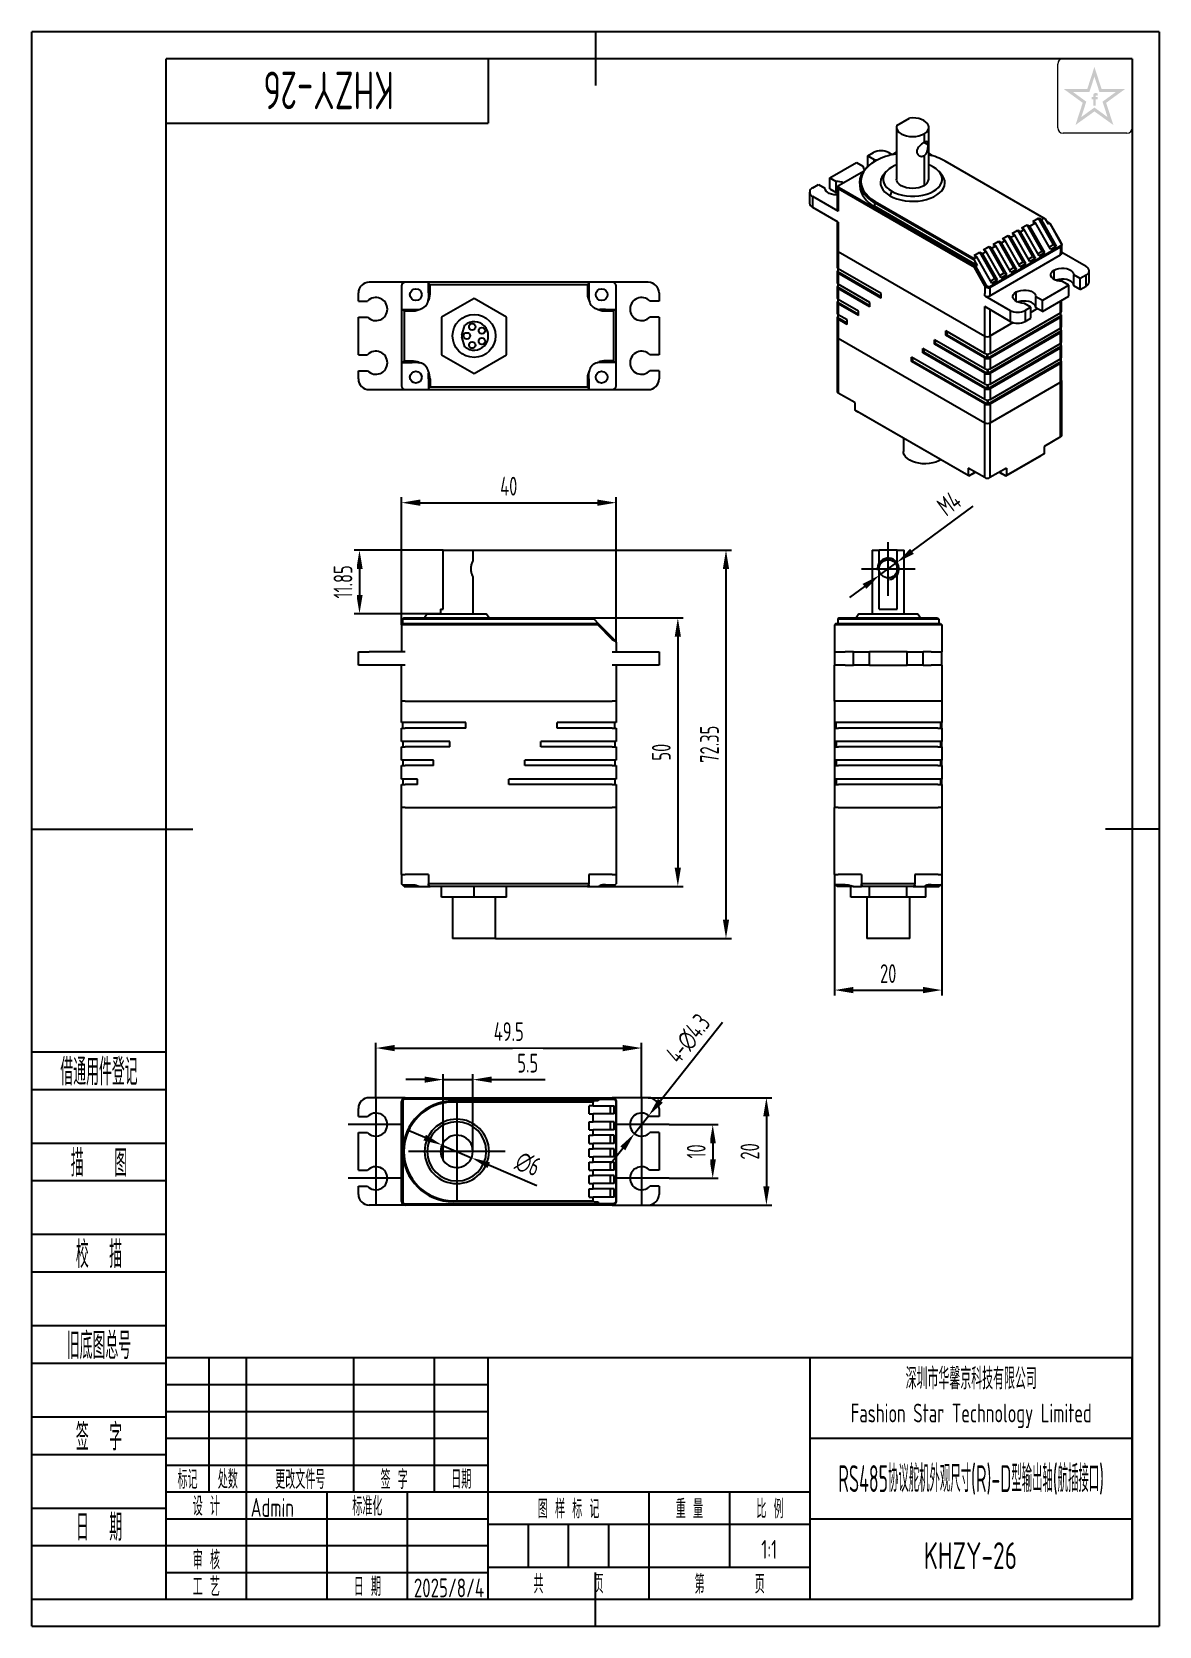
# Model space of a CAD drawing. Header units: inches. Extents: x -25 to 185, y -5 to 292.
import ezdxf
from ezdxf.enums import TextEntityAlignment as Align

# ---------------------------------------------------------------- set-up
doc = ezdxf.new("R2010")
doc.units = ezdxf.units.IN
doc.header["$MEASUREMENT"] = 0
doc.linetypes.add('CENTER2', pattern=[28.575, 19.05, -3.175, 3.175, -3.175])
for name, color, linetype in [('1轮廓实线层', 7, 'Continuous'), ('2细线层', 4, 'Continuous'), ('3中心线层', 1, 'CENTER2'), ('6文字层', 3, 'Continuous'), ('7标注层', 4, 'Continuous'), ('图框层', 7, 'Continuous')]:
    doc.layers.add(name, color=color, linetype=linetype)
doc.styles.add('PC_TEXTSTYLE', font='ISOCP.SHX', dxfattribs={"width": 0.707, "bigfont": 'GBCBIG.SHX'})
doc.styles.add('PC_TEXTSTYLE4', font='ISOCP.SHX', dxfattribs={"width": 0.707, "bigfont": 'GBCBIG.SHX'})
doc.dimstyles.new('GB_DIAMETER', dxfattribs={"dimtxt": 3.5, "dimasz": 3.5, "dimexe": 1, "dimexo": 0, "dimgap": 1.5, "dimtad": 1, "dimjust": 4, "dimdsep": 46, "dimtxsty": 'PC_TEXTSTYLE', "dimcen": 0, "dimclrd": 256, "dimclrt": 3, "dimadec": 0, "dimazin": 2, "dimtp": 0.1, "dimtm": 0.1, "dimtfac": 0.71, "dimtdec": 3, "dimtmove": 0, "dimatfit": 2, "dimfxl": 1, "dimtfill": 1, "dimarcsym": 0})
doc.dimstyles.new('GB_LINEAR', dxfattribs={"dimtxt": 3.5, "dimasz": 3.5, "dimexe": 1, "dimexo": 0, "dimgap": 1.5, "dimtad": 1, "dimdsep": 46, "dimtxsty": 'PC_TEXTSTYLE', "dimcen": 0, "dimclrd": 256, "dimclrt": 3, "dimadec": 0, "dimazin": 2, "dimtp": 0.1, "dimtm": 0.1, "dimtfac": 0.71, "dimtdec": 3, "dimtmove": 0, "dimatfit": 3, "dimfxl": 1, "dimtfill": 1, "dimarcsym": 0})

msp = doc.modelspace()

# ---------------------------------------------------------------- texts
at = {"layer": '6文字层', "insert": (150, 37.5), "char_height": 3.5, "width": 60, "attachment_point": 5, "style": 'PC_TEXTSTYLE4'}
msp.add_mtext('{\\H1.142857x;深圳市华馨京科技有限公司}\\P\\pxsm1,qc;Fashion Star Technology Limited', dxfattribs=at)

# ---------------------------------------------------------------- blocks, each defined once
blk = doc.blocks.new('ZwmFrameMain_A4^_^无分区图框^_^portrait')
at = {"layer": '1轮廓实线层'}
for p, q in [((80, 292), (80, 282)), ((0, 0), (0, 287)), ((180, 287), (0, 287)), ((180, 287), (180, 0)), ((-25, 143.5), (5, 143.5)), ((185, 143.5), (175, 143.5)), ((80, -5), (80, 5)), ((0, 0), (180, 0))]:
    blk.add_line(p, q, dxfattribs=at)
at = {"layer": '2细线层'}
for p, q in [((-25, -5), (-25, 292)), ((185, 292), (-25, 292)), ((185, 292), (185, -5)), ((-25, -5), (185, -5))]:
    blk.add_line(p, q, dxfattribs=at)
blk = doc.blocks.new('ZwmFrameMain_标题栏1')
at = {"layer": '1轮廓实线层'}
for p, q in [((-180, 0), (-180, 45)), ((0, 45), (-180, 45)), ((-172, 20), (-172, 45)), ((-165, 20), (-165, 45)), ((-145, 20), (-145, 45)), ((-130, 20), (-130, 45)), ((-120, 0), (-120, 45)), ((0, 0), (0, 45)), ((-60, 30), (0, 30)), ((-180, 20), (-60, 20)), ((-165, 0), (-165, 20)), ((-150, 0), (-150, 20)), ((-135, 0), (-135, 20)), ((-60, 15), (0, 15)), ((-180, 0), (0, 0))]:
    blk.add_line(p, q, dxfattribs=at)
at = {"layer": '1轮廓实线层', "color": 7}
for p, q in [((-60, 0), (-60, 45)), ((-180, 25), (-120, 25))]:
    blk.add_line(p, q, dxfattribs=at)
at = {"layer": '2细线层'}
for p, q in [((-180, 40), (-120, 40)), ((-180, 35), (-120, 35)), ((-180, 30), (-120, 30)), ((-90, 0), (-90, 20)), ((-75, 6), (-75, 20)), ((-180, 15), (-120, 15)), ((-120, 14), (-60, 14)), ((-112.5, 6), (-112.5, 14)), ((-105, 6), (-105, 14)), ((-97.5, 6), (-97.5, 14)), ((-180, 10), (-120, 10)), ((-120, 6), (-60, 6)), ((-180, 5), (-120, 5))]:
    blk.add_line(p, q, dxfattribs=at)
at = {"layer": '6文字层', "style": 'PC_TEXTSTYLE', "width": 0.667}
for s, p in [('标记', (-176, 22.5)), ('处数', (-168.5, 22.5)), (' 更改文件号 ', (-155, 22.5)), (' 签 字 ', (-137.5, 22.5)), (' 日期 ', (-125, 22.5)), (' 设 计 ', (-172.5, 17.51)), (' 标准化 ', (-142.5, 17.51)), (' 图 样 标 记 ', (-105, 17)), (' 重 量 ', (-82.5, 17)), (' 比 例 ', (-67.5, 17)), (' 审 核 ', (-172.5, 7.5)), (' 工 艺 ', (-172.5, 2.5)), (' 日 期 ', (-142.5, 2.5)), ('共       页', (-105, 3)), ('第       页', (-75, 3))]:
    blk.add_text(s, height=3.5, dxfattribs=at).set_placement(p, align=Align.MIDDLE)
at = {"layer": '6文字层', "style": 'PC_TEXTSTYLE', "flags": 8}
for tag, height, width, p, p2 in [('企业名称', 5, 3.445461, (-54.29, 34.82), (-5.27, 34.82)), ('产品名称或材料标记', 7, 1.034456, (-113.46, 28.64), (-66.42, 28.64)), ('图样名称', 5, 3.480264, (-54.79, 19.98), (-5.27, 19.98)), ('标准化', 3.5, 1.756036, (-133.83, 15.37), (-120.75, 15.37)), ('审核', 3.5, 2.723972, (-163.99, 5.37), (-150.63, 5.37)), ('重量', 3.5, 2.448074, (-88.46, 7.54), (-76.55, 7.54)), ('比例', 3.5, 2.367734, (-73.35, 7.54), (-61.93, 7.54)), ('图样代号', 5, 3.489916, (-54.79, 5.63), (-5.52, 5.63)), ('工艺', 3.5, 2.851598, (-164.21, 0.37), (-150.89, 0.37)), ('日期', 3.5, 2.733185, (-133.83, 0.37), (-120.75, 0.37)), ('共几页', 3.5, 0.953151, (-108.58, 1.48), (-101.56, 1.48))]:
    blk.add_attdef(tag, text='', height=height, dxfattribs=dict(at, width=width)).set_placement(p, p2, align=Align.FIT)
at = {"layer": '6文字层', "style": 'PC_TEXTSTYLE', "width": 9.901758, "flags": 8}
blk.add_attdef('设计', text='', height=3.5, rotation=359.5768, dxfattribs=at).set_placement((-164.23, 15.37), (-150.37, 15.27), align=Align.FIT)
at = {"layer": '6文字层', "color": 3, "style": 'PC_TEXTSTYLE', "width": 0.96618, "flags": 8}
blk.add_attdef('第几页', text='', height=3.5, dxfattribs=at).set_placement((-78.29, 1.5), (-71.16, 1.5), align=Align.FIT)
at = {"layer": '6文字层', "color": 0, "style": 'PC_TEXTSTYLE', "width": 0.715273, "flags": 8}
blk.add_attdef('图纸张数', text='', height=3.5, dxfattribs=at).set_placement((-2.66, -3.87), (4.46, -3.87), align=Align.FIT)
blk = doc.blocks.new('ZwmFrameMain_图样代号')
at = {"layer": '2细线层', "linetype": 'Continuous'}
for p in [(60, 0), (0, -12)]:
    blk.add_line(p, (60, -12), dxfattribs=at)
at = {"layer": '6文字层', "style": 'PC_TEXTSTYLE', "width": 2.827942}
blk.add_attdef('图样代号', text='', height=7, rotation=180, dxfattribs=at).set_placement((58.24, -2.4), (2.35, -2.4), align=Align.FIT)
blk = doc.blocks.new('ZwmFrameMain_附加栏')
at = {"layer": '2细线层'}
for p, q in [((-25, 102), (0, 102)), ((-25, 95), (0, 95)), ((-25, 85), (0, 85)), ((-25, 78), (0, 78)), ((-25, 68), (0, 68)), ((-25, 61), (0, 61)), ((-25, 51), (0, 51)), ((-25, 44), (0, 44)), ((-25, 34), (0, 34)), ((-25, 27), (0, 27)), ((-25, 17), (0, 17)), ((-25, 10), (0, 10)), ((-25, 0), (0, 0))]:
    blk.add_line(p, q, dxfattribs=at)
at = {"layer": '6文字层', "color": 3, "style": 'PC_TEXTSTYLE'}
for s, width, p in [('借通用件登记', 0.667, (-12.5, 98.5)), ('描   图', 0.6667, (-12.5, 81.5)), ('校  描', 0.667, (-12.5, 64.5)), ('旧底图总号', 0.667, (-12.5, 47.5)), ('签  字', 0.667, (-12.5, 30.5)), ('日  期', 0.667, (-12.49, 13.6))]:
    blk.add_text(s, height=5, dxfattribs=dict(at, width=width)).set_placement(p, align=Align.MIDDLE)
at = {"layer": '6文字层', "style": 'PC_TEXTSTYLE'}
for tag, width, p, p2 in [('借通用件登记', 0.671328, (-23.44, 86.36), (-1.25, 86.36)), ('描图', 2.120922, (-23.44, 69.36), (-1.25, 69.36)), ('校图', 2.149976, (-23.75, 52.06), (-1.25, 52.06)), ('旧底图总号', 0.761452, (-22.84, 35.67), (-1.86, 35.67)), ('签字', 2.026939, (-23.14, 18.37), (-1.56, 18.37)), ('日期', 1.89999, (-22.84, 1.37), (-2.17, 1.37))]:
    blk.add_attdef(tag, text='', height=5, dxfattribs=dict(at, width=width)).set_placement(p, p2, align=Align.FIT)
blk = doc.blocks.new('*D29')
at = {"layer": '7标注层', "lineweight": -2}
for p, q in [((150.3, 203.62), (138.96, 195.23)), ((132.93, 190.78), (136.14, 193.15)), ((130.11, 188.69), (127.3, 186.61))]:
    blk.add_line(p, q, dxfattribs=at)
at = {"layer": '7标注层'}
for points in [[(138.61, 195.7), (139.3, 194.76), (136.14, 193.15)], [(130.46, 188.23), (129.76, 189.16), (132.93, 190.78)]]:
    blk.add_solid(points, dxfattribs=at)
at = {"layer": 'Defpoints', "color": 0}
for p in [(136.14, 193.15), (132.93, 190.78)]:
    blk.add_point(p, dxfattribs=at)
at = {"layer": '7标注层', "color": 3, "insert": (145.87, 204.17), "char_height": 3.5, "attachment_point": 5, "rotation": 36.476, "style": 'PC_TEXTSTYLE', "bg_fill": 3, "box_fill_scale": 1.25, "bg_fill_color": 257, "bg_fill_transparency": 0}
blk.add_mtext('M4', dxfattribs=at)
blk = doc.blocks.new('*D30')
at = {"layer": '7标注层', "color": 0, "lineweight": -2}
for p, q in [((89.84, 93.44), (112.84, 93.44)), ((89.84, 73.44), (112.84, 73.44))]:
    blk.add_line(p, q, dxfattribs=at)
at = {"layer": '7标注层', "lineweight": -2}
blk.add_line((111.84, 89.94), (111.84, 76.94), dxfattribs=at)
at = {"layer": '7标注层'}
for points in [[(112.42, 89.94), (111.25, 89.94), (111.84, 93.44)], [(111.25, 76.94), (112.42, 76.94), (111.84, 73.44)]]:
    blk.add_solid(points, dxfattribs=at)
at = {"layer": 'Defpoints', "color": 0}
for p in [(89.84, 93.44), (89.84, 73.44), (111.84, 73.44)]:
    blk.add_point(p, dxfattribs=at)
at = {"layer": '7标注层', "color": 3, "insert": (108.76, 83.44), "char_height": 3.5, "attachment_point": 5, "rotation": 90, "style": 'PC_TEXTSTYLE', "bg_fill": 3, "box_fill_scale": 1.25, "bg_fill_color": 257, "bg_fill_transparency": 0}
blk.add_mtext('20', dxfattribs=at)
blk = doc.blocks.new('*D31')
at = {"layer": '7标注层', "color": 0, "lineweight": -2}
for p, q in [((93.74, 88.44), (102.84, 88.44)), ((93.74, 78.44), (102.84, 78.44))]:
    blk.add_line(p, q, dxfattribs=at)
at = {"layer": '7标注层', "lineweight": -2}
blk.add_line((101.84, 84.94), (101.84, 81.94), dxfattribs=at)
at = {"layer": '7标注层'}
for points in [[(102.42, 84.94), (101.25, 84.94), (101.84, 88.44)], [(101.25, 81.94), (102.42, 81.94), (101.84, 78.44)]]:
    blk.add_solid(points, dxfattribs=at)
at = {"layer": 'Defpoints', "color": 0}
for p in [(93.74, 88.44), (93.74, 78.44), (101.84, 78.44)]:
    blk.add_point(p, dxfattribs=at)
at = {"layer": '7标注层', "color": 3, "insert": (98.76, 83.44), "char_height": 3.5, "attachment_point": 5, "rotation": 90, "style": 'PC_TEXTSTYLE', "bg_fill": 3, "box_fill_scale": 1.25, "bg_fill_color": 257, "bg_fill_transparency": 0}
blk.add_mtext('10', dxfattribs=at)
blk = doc.blocks.new('*D32')
at = {"layer": '7标注层', "lineweight": -2}
for p, q in [((103.65, 107.48), (92.09, 92.87)), ((87.25, 86.75), (89.92, 90.12)), ((85.08, 84), (82.91, 81.26))]:
    blk.add_line(p, q, dxfattribs=at)
at = {"layer": '7标注层'}
for points in [[(91.63, 93.23), (92.55, 92.5), (89.92, 90.12)], [(85.54, 83.64), (84.62, 84.37), (87.25, 86.75)]]:
    blk.add_solid(points, dxfattribs=at)
at = {"layer": 'Defpoints', "color": 0}
for p in [(89.92, 90.12), (87.25, 86.75)]:
    blk.add_point(p, dxfattribs=at)
at = {"layer": '7标注层', "color": 3, "insert": (97.31, 104.43), "char_height": 3.5, "attachment_point": 5, "rotation": 51.6602, "style": 'PC_TEXTSTYLE', "bg_fill": 3, "box_fill_scale": 1.25, "bg_fill_color": 257, "bg_fill_transparency": 0}
blk.add_mtext('4-∅4.3', dxfattribs=at)
blk = doc.blocks.new('*D33')
at = {"layer": '7标注层', "color": 0, "lineweight": -2}
for p, q in [((39.09, 93.59), (39.09, 103.69)), ((88.59, 93.59), (88.59, 103.69))]:
    blk.add_line(p, q, dxfattribs=at)
at = {"layer": '7标注层', "lineweight": -2}
blk.add_line((42.59, 102.69), (85.09, 102.69), dxfattribs=at)
at = {"layer": '7标注层'}
for points in [[(42.59, 103.27), (42.59, 102.1), (39.09, 102.69)], [(85.09, 102.1), (85.09, 103.27), (88.59, 102.69)]]:
    blk.add_solid(points, dxfattribs=at)
at = {"layer": 'Defpoints', "color": 0}
for p in [(88.59, 102.69), (39.09, 93.59), (88.59, 93.59)]:
    blk.add_point(p, dxfattribs=at)
at = {"layer": '7标注层', "color": 3, "insert": (63.84, 105.76), "char_height": 3.5, "attachment_point": 5, "style": 'PC_TEXTSTYLE', "bg_fill": 3, "box_fill_scale": 1.25, "bg_fill_color": 257, "bg_fill_transparency": 0}
blk.add_mtext('49.5', dxfattribs=at)
blk = doc.blocks.new('*D36')
at = {"layer": '7标注层', "lineweight": -2}
for p, q in [((48.15, 96.81), (44.65, 96.81)), ((51.65, 96.81), (57.15, 96.81)), ((60.65, 96.81), (70.61, 96.81))]:
    blk.add_line(p, q, dxfattribs=at)
at = {"layer": '7标注层', "color": 0, "lineweight": -2}
for p, q in [((51.65, 84.81), (51.65, 97.81)), ((57.15, 83.44), (57.15, 97.81))]:
    blk.add_line(p, q, dxfattribs=at)
at = {"layer": '7标注层'}
for points in [[(48.15, 96.23), (48.15, 97.39), (51.65, 96.81)], [(60.65, 97.39), (60.65, 96.23), (57.15, 96.81)]]:
    blk.add_solid(points, dxfattribs=at)
at = {"layer": 'Defpoints', "color": 0}
for p in [(57.15, 96.81), (51.65, 84.81), (57.15, 83.44)]:
    blk.add_point(p, dxfattribs=at)
at = {"layer": '7标注层', "color": 3, "insert": (67.38, 99.88), "char_height": 3.5, "attachment_point": 5, "style": 'PC_TEXTSTYLE', "bg_fill": 3, "box_fill_scale": 1.25, "bg_fill_color": 257, "bg_fill_transparency": 0}
blk.add_mtext('5.5', dxfattribs=at)
blk = doc.blocks.new('*D37')
at = {"layer": '7标注层', "lineweight": -2}
for p, q in [((48.18, 86.01), (44.97, 87.39)), ((51.4, 84.62), (56.91, 82.25)), ((69.04, 77.01), (60.12, 80.86))]:
    blk.add_line(p, q, dxfattribs=at)
at = {"layer": '7标注层'}
for points in [[(47.95, 85.47), (48.41, 86.54), (51.4, 84.62)], [(60.35, 81.4), (59.89, 80.33), (56.91, 82.25)]]:
    blk.add_solid(points, dxfattribs=at)
at = {"layer": 'Defpoints', "color": 0}
for p in [(51.4, 84.62), (56.91, 82.25)]:
    blk.add_point(p, dxfattribs=at)
at = {"layer": '7标注层', "color": 3, "insert": (67.41, 81.07), "char_height": 3.5, "attachment_point": 5, "rotation": 336.6776, "style": 'PC_TEXTSTYLE', "bg_fill": 3, "box_fill_scale": 1.25, "bg_fill_color": 257, "bg_fill_transparency": 0}
blk.add_mtext('∅6', dxfattribs=at)
blk = doc.blocks.new('*D38')
at = {"layer": '7标注层', "color": 0, "lineweight": -2}
for p, q in [((57.15, 195.46), (105.31, 195.46)), ((61.39, 123.11), (105.31, 123.11))]:
    blk.add_line(p, q, dxfattribs=at)
at = {"layer": '7标注层', "lineweight": -2}
blk.add_line((104.31, 191.96), (104.31, 126.61), dxfattribs=at)
at = {"layer": '7标注层'}
for points in [[(104.89, 191.96), (103.73, 191.96), (104.31, 195.46)], [(103.73, 126.61), (104.89, 126.61), (104.31, 123.11)]]:
    blk.add_solid(points, dxfattribs=at)
at = {"layer": 'Defpoints', "color": 0}
for p in [(57.15, 195.46), (61.39, 123.11), (104.31, 123.11)]:
    blk.add_point(p, dxfattribs=at)
at = {"layer": '7标注层', "color": 3, "insert": (101.23, 159.29), "char_height": 3.5, "attachment_point": 5, "rotation": 90, "style": 'PC_TEXTSTYLE', "bg_fill": 3, "box_fill_scale": 1.25, "bg_fill_color": 257, "bg_fill_transparency": 0}
blk.add_mtext('72.35', dxfattribs=at)
blk = doc.blocks.new('*D39')
at = {"layer": '7标注层', "color": 0, "lineweight": -2}
for p, q in [((43.84, 181.56), (43.84, 205.29)), ((83.84, 178.33), (83.84, 205.29))]:
    blk.add_line(p, q, dxfattribs=at)
at = {"layer": '7标注层', "lineweight": -2}
blk.add_line((47.34, 204.29), (80.34, 204.29), dxfattribs=at)
at = {"layer": '7标注层'}
for points in [[(47.34, 204.88), (47.34, 203.71), (43.84, 204.29)], [(80.34, 203.71), (80.34, 204.88), (83.84, 204.29)]]:
    blk.add_solid(points, dxfattribs=at)
at = {"layer": 'Defpoints', "color": 0}
for p in [(83.84, 204.29), (43.84, 181.56), (83.84, 178.33)]:
    blk.add_point(p, dxfattribs=at)
at = {"layer": '7标注层', "color": 3, "insert": (63.84, 207.37), "char_height": 3.5, "attachment_point": 5, "style": 'PC_TEXTSTYLE', "bg_fill": 3, "box_fill_scale": 1.25, "bg_fill_color": 257, "bg_fill_transparency": 0}
blk.add_mtext('40', dxfattribs=at)
blk = doc.blocks.new('*D40')
at = {"layer": '7标注层', "color": 0, "lineweight": -2}
for p, q in [((124.53, 133.31), (124.53, 112.49)), ((144.53, 133.31), (144.53, 112.49))]:
    blk.add_line(p, q, dxfattribs=at)
at = {"layer": '7标注层', "lineweight": -2}
blk.add_line((128.03, 113.49), (141.03, 113.49), dxfattribs=at)
at = {"layer": '7标注层'}
for points in [[(128.03, 114.08), (128.03, 112.91), (124.53, 113.49)], [(141.03, 112.91), (141.03, 114.08), (144.53, 113.49)]]:
    blk.add_solid(points, dxfattribs=at)
at = {"layer": 'Defpoints', "color": 0}
for p in [(124.53, 133.31), (144.53, 133.31), (144.53, 113.49)]:
    blk.add_point(p, dxfattribs=at)
at = {"layer": '7标注层', "color": 3, "insert": (134.53, 116.57), "char_height": 3.5, "attachment_point": 5, "style": 'PC_TEXTSTYLE', "bg_fill": 3, "box_fill_scale": 1.25, "bg_fill_color": 257, "bg_fill_transparency": 0}
blk.add_mtext('20', dxfattribs=at)
blk = doc.blocks.new('*D41')
at = {"layer": '7标注层', "color": 0, "lineweight": -2}
for p, q in [((79.54, 182.81), (96.34, 182.81)), ((83.34, 132.81), (96.34, 132.81))]:
    blk.add_line(p, q, dxfattribs=at)
at = {"layer": '7标注层', "lineweight": -2}
blk.add_line((95.34, 179.31), (95.34, 136.31), dxfattribs=at)
at = {"layer": '7标注层'}
for points in [[(95.92, 179.31), (94.75, 179.31), (95.34, 182.81)], [(94.75, 136.31), (95.92, 136.31), (95.34, 132.81)]]:
    blk.add_solid(points, dxfattribs=at)
at = {"layer": 'Defpoints', "color": 0}
for p in [(79.54, 182.81), (83.34, 132.81), (95.34, 132.81)]:
    blk.add_point(p, dxfattribs=at)
at = {"layer": '7标注层', "color": 3, "insert": (92.26, 157.81), "char_height": 3.5, "attachment_point": 5, "rotation": 90, "style": 'PC_TEXTSTYLE', "bg_fill": 3, "box_fill_scale": 1.25, "bg_fill_color": 257, "bg_fill_transparency": 0}
blk.add_mtext('50', dxfattribs=at)
blk = doc.blocks.new('*D42')
at = {"layer": '7标注层', "color": 0, "lineweight": -2}
for p, q in [((51.65, 195.46), (35.03, 195.46)), ((51.15, 183.61), (35.03, 183.61))]:
    blk.add_line(p, q, dxfattribs=at)
at = {"layer": '7标注层', "lineweight": -2}
blk.add_line((36.03, 191.96), (36.03, 187.11), dxfattribs=at)
at = {"layer": '7标注层'}
for points in [[(36.62, 191.96), (35.45, 191.96), (36.03, 195.46)], [(35.45, 187.11), (36.62, 187.11), (36.03, 183.61)]]:
    blk.add_solid(points, dxfattribs=at)
at = {"layer": 'Defpoints', "color": 0}
for p in [(51.65, 195.46), (36.03, 183.61), (51.15, 183.61)]:
    blk.add_point(p, dxfattribs=at)
at = {"layer": '7标注层', "color": 3, "insert": (32.96, 189.54), "char_height": 3.5, "attachment_point": 5, "rotation": 90, "style": 'PC_TEXTSTYLE', "bg_fill": 3, "box_fill_scale": 1.25, "bg_fill_color": 257, "bg_fill_transparency": 0}
blk.add_mtext('11.85', dxfattribs=at)

# ---------------------------------------------------------------- hatches: boundary and pattern name
at = {"layer": '6文字层', "lineweight": 5}
h = msp.add_hatch(color=2, dxfattribs=at)
edge = h.paths.add_edge_path(flags=0)
edge.add_line((173.172, 279.419), (173.567, 279.419))
edge.add_line((173.567, 279.419), (173.567, 279.845))
edge.add_line((173.567, 279.845), (173.176, 279.845))
edge.add_line((173.176, 279.845), (173.176, 280.053))
edge.add_spline(control_points=[(173.176, 280.053), (173.176, 280.078), (173.175, 280.174), (173.364, 280.144), (173.482, 280.127), (173.549, 280.11), (173.577, 280.102)], knot_values=[0, 0, 0, 0, 1.4943482, 5.8188355, 8.4876202, 10.3632598, 10.3632598, 10.3632598, 10.3632598], degree=3, periodic=0)
edge.add_line((173.577, 280.102), (173.577, 280.539))
edge.add_spline(control_points=[(173.577, 280.539), (173.505, 280.556), (173.332, 280.597), (173.084, 280.618), (172.855, 280.514), (172.739, 280.37), (172.72, 280.26), (172.714, 280.229)], knot_values=[0, 0, 0, 0, 4.9341397, 11.9452686, 16.0265909, 21.3569295, 23.4510995, 23.4510995, 23.4510995, 23.4510995], degree=3, periodic=0)
edge.add_line((172.714, 280.229), (172.714, 279.845))
edge.add_line((172.714, 279.845), (172.428, 279.845))
edge.add_line((172.428, 279.845), (172.428, 279.419))
edge.add_line((172.428, 279.419), (172.717, 279.419))
edge.add_line((172.717, 279.419), (172.717, 278.229))
edge.add_line((172.717, 278.229), (173.172, 278.229))
edge.add_line((173.172, 278.229), (173.172, 279.419))
h.paths.add_polyline_path([(178.628, 281.333), (174.288, 281.333), (172.948, 285.473), (171.608, 281.333), (167.268, 281.333), (170.762, 278.785), (169.422, 274.656), (172.948, 277.181), (176.474, 274.656), (175.134, 278.785)])
h.paths.add_polyline_path([(174.461, 278.997), (175.394, 276.124), (172.948, 277.914), (170.502, 276.124), (171.434, 278.997), (168.981, 280.786), (172.012, 280.786), (172.948, 283.673), (173.883, 280.786), (176.915, 280.786)], flags=16)

# ---------------------------------------------------------------- linework, layer by layer
at = {"color": 7, "linetype": 'Continuous', "lineweight": 25}
for p, q in [((136.079, 274.239), (136.079, 264.563)), ((136.139, 274.583), (138.484, 275.937)), ((142.079, 264.563), (142.079, 274.239)), ((141.201, 273.014), (141.201, 271.381)), ((123.654, 264.813), (128.604, 267.671)), ((128.604, 267.671), (129.813, 266.973)), ((130.725, 268.895), (131.786, 269.508)), ((130.725, 268.895), (131.934, 268.197)), ((130.725, 266.936), (130.725, 268.895)), ((131.934, 267.81), (131.934, 268.197)), ((132.129, 267.922), (131.987, 267.841)), ((135.285, 269.12), (134.614, 269.508)), ((136.079, 269.579), (135.267, 269.109)), ((142.811, 268.899), (142.079, 269.321)), ((163.535, 257.303), (145.139, 267.922)), ((123.654, 264.813), (124.863, 264.115)), ((123.654, 262.772), (123.654, 264.813)), ((129.902, 266.012), (125.386, 263.406)), ((129.813, 266.94), (129.813, 266.973)), ((134.153, 265.962), (133.704, 265.436)), ((144.469, 265.436), (144.02, 265.962)), ((119.886, 262.16), (119.886, 260.119)), ((120.472, 262.976), (121.533, 263.589)), ((121.533, 263.589), (122.742, 262.891)), ((122.742, 262.858), (122.742, 262.891)), ((123.654, 262.772), (124.863, 262.074)), ((124.863, 262.074), (124.863, 264.115)), ((125.005, 262.072), (124.863, 262.074)), ((125.005, 263.018), (125.005, 258.894)), ((125.386, 263.406), (125.21, 263.303)), ((125.386, 263.038), (125.21, 262.732)), ((125.21, 262.732), (125.21, 258.608)), ((150.577, 248.087), (125.21, 262.732)), ((125.386, 263.038), (150.828, 248.351)), ((129.234, 264.004), (129.234, 263.35)), ((135.197, 262.314), (134.844, 261.457)), ((120.472, 259.302), (120.472, 261.343)), ((125.21, 258.608), (120.472, 261.343)), ((125.21, 256.567), (120.472, 259.302)), ((132.129, 260.411), (131.987, 260.166)), ((131.987, 260.166), (131.987, 259.513)), ((150.521, 249.467), (131.987, 260.166)), ((151.076, 248.494), (131.987, 259.513)), ((132.129, 260.411), (150.524, 249.792)), ((125.005, 256.685), (125.005, 251.382)), ((125.21, 256.567), (125.21, 251.096)), ((159.363, 255.466), (160.423, 256.078)), ((159.363, 255.466), (159.858, 255.18)), ((160.423, 256.078), (160.919, 255.793)), ((163.216, 251.176), (160.423, 256.078)), ((160.919, 255.793), (161.979, 256.405)), ((163.716, 250.882), (160.919, 255.793)), ((161.484, 256.691), (162.545, 257.303)), ((161.484, 256.691), (161.979, 256.405)), ((164.777, 251.494), (161.979, 256.405)), ((163.04, 257.017), (162.545, 257.303)), ((165.338, 252.401), (162.545, 257.303)), ((163.04, 257.017), (163.535, 257.303)), ((163.04, 257.017), (165.838, 252.107)), ((163.815, 257.141), (163.535, 257.303)), ((164.37, 256.168), (163.815, 257.141)), ((164.617, 256.311), (164.127, 256.594)), ((164.617, 256.311), (164.37, 256.168)), ((164.617, 256.311), (166.595, 252.838)), ((164.72, 256.252), (164.617, 256.311)), ((164.72, 256.252), (166.646, 252.87)), ((154.059, 252.405), (155.12, 253.017)), ((155.12, 253.017), (155.615, 252.731)), ((157.913, 248.115), (155.12, 253.017)), ((155.615, 252.731), (156.322, 253.139)), ((158.413, 247.82), (155.615, 252.731)), ((155.827, 253.425), (156.888, 254.037)), ((155.827, 253.425), (156.322, 253.139)), ((159.12, 248.229), (156.322, 253.139)), ((156.888, 254.037), (157.383, 253.752)), ((159.681, 249.135), (156.888, 254.037)), ((157.383, 253.752), (158.09, 254.16)), ((160.181, 248.841), (157.383, 253.752)), ((157.595, 254.446), (158.656, 255.058)), ((157.595, 254.446), (158.09, 254.16)), ((160.888, 249.249), (158.09, 254.16)), ((158.656, 255.058), (159.151, 254.772)), ((161.449, 250.156), (158.656, 255.058)), ((159.151, 254.772), (159.858, 255.18)), ((161.949, 249.861), (159.151, 254.772)), ((162.656, 250.27), (159.858, 255.18)), ((166.646, 252.87), (166.595, 252.838)), ((125.033, 251.268), (125.033, 248.132)), ((125.21, 251.096), (152.504, 235.34)), ((150.524, 249.792), (150.521, 249.467)), ((150.524, 250.364), (151.585, 250.976)), ((150.524, 250.364), (151.019, 250.078)), ((150.524, 249.792), (151.019, 250.078)), ((153.817, 245.167), (151.019, 250.078)), ((154.378, 246.074), (151.585, 250.976)), ((151.585, 250.976), (152.08, 250.69)), ((152.08, 250.69), (152.787, 251.098)), ((154.878, 245.779), (152.08, 250.69)), ((152.292, 251.384), (153.352, 251.996)), ((152.292, 251.384), (152.787, 251.098)), ((155.585, 246.188), (152.787, 251.098)), ((156.145, 247.094), (153.352, 251.996)), ((153.352, 251.996), (153.847, 251.711)), ((166.595, 252.096), (153.443, 244.504)), ((166.646, 251.924), (153.494, 244.331)), ((153.494, 242.852), (166.646, 250.444)), ((153.847, 251.711), (154.555, 252.119)), ((156.645, 246.8), (153.847, 251.711)), ((154.059, 252.405), (154.555, 252.119)), ((157.352, 247.208), (154.555, 252.119)), ((160.638, 249.688), (161.449, 250.156)), ((160.888, 249.249), (161.949, 249.861)), ((161.449, 250.156), (161.949, 249.861)), ((162.406, 250.708), (163.216, 251.176)), ((162.656, 250.27), (163.716, 250.882)), ((163.216, 251.176), (163.716, 250.882)), ((164.527, 251.933), (165.338, 252.401)), ((164.777, 251.494), (165.838, 252.107)), ((165.338, 252.401), (165.838, 252.107)), ((166.646, 251.924), (166.595, 252.096)), ((166.646, 251.924), (166.646, 250.853)), ((166.646, 250.444), (166.646, 250.853)), ((166.851, 250.73), (166.851, 252.321)), ((171.384, 248.281), (166.851, 250.898)), ((125.033, 247.316), (125.033, 245.274)), ((125.138, 247.919), (125.138, 247.316)), ((133.228, 242.621), (125.167, 247.275)), ((133.228, 243.234), (125.238, 247.846)), ((125.238, 247.03), (125.238, 244.989)), ((133.228, 242.417), (125.238, 247.03)), ((150.521, 249.467), (151.076, 248.494)), ((150.828, 248.351), (150.577, 248.087)), ((152.504, 244.706), (150.577, 248.087)), ((151.076, 248.494), (150.828, 248.351)), ((152.807, 244.878), (150.828, 248.351)), ((155.335, 246.626), (156.145, 247.094)), ((155.585, 246.188), (156.645, 246.8)), ((156.145, 247.094), (156.645, 246.8)), ((157.103, 247.647), (157.913, 248.115)), ((157.352, 247.208), (158.413, 247.82)), ((157.913, 248.115), (158.413, 247.82)), ((158.87, 248.667), (159.681, 249.135)), ((159.12, 248.229), (160.181, 248.841)), ((159.681, 249.135), (160.181, 248.841)), ((170.323, 246.036), (169.114, 246.734)), ((169.114, 244.692), (169.114, 246.734)), ((171.384, 246.648), (170.323, 246.036)), ((171.384, 244.607), (171.384, 246.648)), ((171.969, 245.423), (171.969, 247.465)), ((44.535, 245.358), (37.835, 245.358)), ((43.835, 244.658), (43.835, 240.308)), ((48.885, 245.358), (44.535, 245.358)), ((48.885, 245.158), (48.885, 245.358)), ((78.785, 245.358), (48.885, 245.358)), ((48.885, 245.158), (49.185, 244.858)), ((48.885, 243.358), (48.885, 245.158)), ((49.185, 243.358), (49.185, 244.858)), ((78.485, 244.858), (49.185, 244.858)), ((78.485, 244.858), (78.785, 245.158)), ((78.485, 244.858), (78.485, 243.358)), ((78.785, 245.158), (78.785, 245.358)), ((83.135, 245.358), (78.785, 245.358)), ((78.785, 245.158), (78.785, 243.358)), ((89.835, 245.358), (83.135, 245.358)), ((83.835, 240.308), (83.835, 244.658)), ((125.033, 244.458), (125.033, 242.416)), ((125.138, 245.061), (125.138, 244.458)), ((131.107, 240.988), (125.167, 244.417)), ((131.107, 241.6), (125.238, 244.989)), ((125.238, 244.172), (125.238, 242.131)), ((131.107, 240.784), (125.238, 244.172)), ((152.504, 244.706), (152.807, 244.878)), ((152.504, 244.706), (152.504, 243.26)), ((153.494, 244.331), (153.443, 244.504)), ((153.494, 244.331), (153.494, 243.26)), ((153.567, 245.606), (154.378, 246.074)), ((153.817, 245.167), (154.878, 245.779)), ((154.378, 246.074), (154.878, 245.779)), ((168.202, 244.811), (163.252, 241.954)), ((166.851, 245.511), (166.851, 245.948)), ((168.202, 244.811), (166.993, 245.509)), ((168.202, 242.77), (168.202, 244.811)), ((170.323, 243.994), (169.114, 244.692)), ((170.323, 243.994), (170.323, 246.036)), ((170.323, 243.994), (171.384, 244.607)), ((35.835, 241.858), (35.835, 243.358)), ((35.835, 241.858), (37.545, 241.858)), ((48.837, 241.87), (48.885, 242.308)), ((57.385, 242.344), (51.335, 238.851)), ((63.435, 238.851), (57.385, 242.344)), ((78.785, 242.308), (78.834, 241.87)), ((91.835, 241.858), (90.126, 241.858)), ((91.835, 243.358), (91.835, 241.858)), ((125.033, 241.6), (125.033, 239.559)), ((125.138, 242.204), (125.138, 241.6)), ((128.985, 239.355), (125.167, 241.559)), ((128.985, 239.967), (125.238, 242.131)), ((125.238, 241.314), (125.238, 239.273)), ((128.985, 239.151), (125.238, 241.314)), ((131.107, 240.784), (131.107, 241.6)), ((133.228, 242.417), (133.228, 243.234)), ((152.504, 242.852), (152.504, 243.26)), ((152.504, 242.852), (157.241, 240.117)), ((157.241, 238.075), (152.504, 240.81)), ((152.504, 235.34), (152.504, 240.81)), ((153.494, 243.26), (153.494, 242.852)), ((161.131, 240.729), (159.922, 241.427)), ((161.131, 240.729), (160.07, 240.117)), ((161.131, 238.688), (161.131, 240.729)), ((163.252, 241.954), (162.043, 242.652)), ((162.043, 240.61), (162.043, 242.652)), ((163.252, 239.912), (162.043, 240.61)), ((163.252, 239.912), (168.202, 242.77)), ((163.252, 239.912), (163.252, 241.954)), ((166.823, 239.935), (166.823, 241.974)), ((35.835, 231.858), (35.835, 238.858)), ((35.835, 238.858), (37.545, 238.858)), ((43.835, 240.308), (43.835, 230.408)), ((44.035, 240.308), (43.835, 240.308)), ((44.335, 240.008), (44.035, 240.308)), ((44.035, 240.308), (45.835, 240.308)), ((44.335, 240.008), (44.335, 230.708)), ((44.335, 240.008), (45.835, 240.008)), ((46.885, 240.308), (47.323, 240.357)), ((51.335, 238.851), (51.335, 231.865)), ((63.435, 231.865), (63.435, 238.851)), ((80.348, 240.357), (80.785, 240.308)), ((81.835, 240.308), (83.635, 240.308)), ((81.835, 240.008), (83.335, 240.008)), ((83.635, 240.308), (83.335, 240.008)), ((83.335, 240.008), (83.335, 230.708)), ((83.635, 240.308), (83.835, 240.308)), ((83.835, 230.408), (83.835, 240.308)), ((91.835, 238.858), (90.126, 238.858)), ((91.835, 238.858), (91.835, 231.858)), ((125.033, 238.742), (125.033, 235.231)), ((125.138, 239.346), (125.138, 238.742)), ((126.864, 237.721), (125.167, 238.701)), ((126.864, 238.334), (125.238, 239.273)), ((125.238, 238.456), (125.238, 234.945)), ((126.864, 237.517), (125.238, 238.456)), ((126.864, 237.517), (126.864, 238.334)), ((128.985, 239.151), (128.985, 239.967)), ((153.098, 231.232), (166.688, 239.078)), ((157.827, 237.841), (153.494, 235.34)), ((153.522, 232.09), (166.618, 239.65)), ((153.522, 231.273), (166.618, 238.833)), ((157.827, 237.841), (153.522, 235.356)), ((157.241, 240.117), (157.241, 238.075)), ((160.07, 240.117), (160.07, 238.075)), ((160.07, 238.075), (161.131, 238.688)), ((162.333, 240.443), (161.131, 239.748)), ((166.618, 236.792), (166.618, 238.833)), ((166.718, 239.119), (166.718, 239.723)), ((166.823, 237.078), (166.823, 239.119)), ((55.094, 235.501), (55.648, 237.359)), ((55.648, 233.357), (55.094, 235.215)), ((125.005, 235.215), (125.005, 225.008)), ((125.21, 234.929), (152.504, 219.172)), ((125.21, 234.929), (125.21, 224.722)), ((125.238, 234.945), (152.532, 219.188)), ((152.532, 229.232), (143.128, 234.661)), ((143.128, 233.844), (143.128, 234.661)), ((152.532, 232.09), (145.249, 236.294)), ((145.249, 235.478), (145.249, 236.294)), ((145.426, 235.58), (145.249, 235.478)), ((152.532, 231.273), (145.249, 235.478)), ((145.426, 236.192), (145.426, 235.58)), ((145.426, 235.58), (152.956, 231.232)), ((166.688, 236.22), (153.098, 228.375)), ((153.522, 229.232), (166.618, 236.792)), ((153.522, 228.415), (166.618, 235.975)), ((153.522, 235.356), (153.522, 232.09)), ((166.618, 233.934), (166.618, 235.975)), ((166.718, 236.261), (166.718, 236.865)), ((166.823, 234.22), (166.823, 236.261)), ((35.835, 231.858), (37.545, 231.858)), ((51.335, 231.865), (57.385, 228.372)), ((57.385, 228.372), (63.435, 231.865)), ((91.835, 231.858), (90.126, 231.858)), ((152.532, 226.374), (141.006, 233.028)), ((141.006, 232.211), (141.006, 233.028)), ((141.183, 232.313), (141.006, 232.211)), ((152.532, 225.557), (141.006, 232.211)), ((141.183, 232.926), (141.183, 232.313)), ((152.956, 225.517), (141.183, 232.313)), ((143.304, 233.947), (143.128, 233.844)), ((152.532, 228.415), (143.128, 233.844)), ((143.304, 234.559), (143.304, 233.947)), ((152.956, 228.375), (143.304, 233.947)), ((166.688, 233.362), (153.098, 225.517)), ((153.522, 226.374), (166.618, 233.934)), ((153.522, 225.557), (166.618, 233.117)), ((166.618, 231.076), (166.618, 233.117)), ((166.718, 233.403), (166.718, 234.007)), ((166.823, 231.362), (166.823, 233.403)), ((35.835, 227.358), (35.835, 228.858)), ((35.835, 228.858), (37.545, 228.858)), ((44.035, 230.408), (43.835, 230.408)), ((43.835, 230.408), (43.835, 226.058)), ((44.035, 230.408), (44.335, 230.708)), ((44.035, 230.408), (45.835, 230.408)), ((44.335, 230.708), (45.835, 230.708)), ((46.885, 230.408), (47.323, 230.36)), ((48.837, 228.846), (48.885, 228.408)), ((78.834, 228.846), (78.785, 228.408)), ((80.785, 230.408), (80.348, 230.36)), ((83.335, 230.708), (81.835, 230.708)), ((83.635, 230.408), (81.835, 230.408)), ((83.335, 230.708), (83.635, 230.408)), ((83.635, 230.408), (83.835, 230.408)), ((83.835, 226.058), (83.835, 230.408)), ((91.835, 228.858), (90.126, 228.858)), ((91.835, 228.858), (91.835, 227.358)), ((152.532, 223.516), (138.885, 231.394)), ((138.885, 230.578), (138.885, 231.394)), ((139.062, 230.68), (138.885, 230.578)), ((152.532, 222.7), (138.885, 230.578)), ((139.062, 231.292), (139.062, 230.68)), ((152.956, 222.659), (139.062, 230.68)), ((152.532, 229.232), (152.532, 231.273)), ((166.688, 230.504), (153.098, 222.659)), ((153.522, 231.273), (153.522, 229.232)), ((153.522, 223.516), (166.618, 231.076)), ((153.522, 222.7), (166.618, 230.26)), ((166.618, 226.748), (166.618, 230.26)), ((166.718, 230.545), (166.718, 231.149)), ((166.823, 227.034), (166.823, 230.545)), ((48.885, 227.358), (48.885, 225.558)), ((49.185, 225.858), (48.885, 225.558)), ((49.185, 227.358), (49.185, 225.858)), ((49.185, 225.858), (78.485, 225.858)), ((78.485, 227.358), (78.485, 225.858)), ((78.785, 225.558), (78.485, 225.858)), ((78.785, 227.358), (78.785, 225.558)), ((152.532, 226.374), (152.532, 228.415)), ((153.494, 219.172), (166.646, 226.765)), ((153.522, 228.415), (153.522, 226.374)), ((153.522, 219.188), (166.618, 226.748)), ((166.646, 216.558), (166.646, 226.765)), ((166.851, 216.844), (166.851, 227.05)), ((37.835, 225.358), (44.535, 225.358)), ((44.535, 225.358), (48.885, 225.358)), ((48.885, 225.558), (48.885, 225.358)), ((48.885, 225.358), (78.785, 225.358)), ((78.785, 225.558), (78.785, 225.358)), ((78.785, 225.358), (83.135, 225.358)), ((83.135, 225.358), (89.835, 225.358)), ((128.285, 222.946), (125.21, 224.722)), ((128.285, 222.946), (128.285, 221.558)), ((152.532, 223.516), (152.532, 225.557)), ((153.522, 225.557), (153.522, 223.516)), ((149.428, 209.353), (128.285, 221.558)), ((128.427, 221.477), (128.285, 221.558)), ((128.427, 221.477), (128.851, 221.232)), ((149.569, 209.271), (128.851, 221.232)), ((152.532, 219.188), (152.532, 222.7)), ((153.522, 222.7), (153.522, 219.188)), ((152.504, 208.965), (152.504, 219.172)), ((153.494, 219.172), (153.494, 208.965)), ((137.367, 216.316), (137.367, 213.842)), ((166.646, 216.558), (163.57, 214.782)), ((163.57, 214.782), (163.57, 213.394)), ((156.428, 209.271), (163.004, 213.068)), ((163.57, 213.394), (156.57, 209.353)), ((163.004, 213.068), (163.429, 213.312)), ((163.429, 213.312), (163.57, 213.394)), ((152.504, 208.965), (149.428, 210.741)), ((149.428, 210.741), (149.428, 209.353)), ((149.569, 209.271), (149.428, 209.353)), ((149.569, 209.271), (150.772, 209.965)), ((149.569, 209.271), (150.63, 209.884)), ((149.569, 209.271), (149.569, 209.271)), ((150.772, 209.965), (150.63, 209.884)), ((150.63, 209.884), (150.788, 209.956)), ((156.57, 210.741), (153.494, 208.965)), ((155.21, 209.956), (155.368, 209.884)), ((155.226, 209.965), (156.428, 209.271)), ((155.226, 209.965), (155.368, 209.884)), ((155.368, 209.884), (156.428, 209.271)), ((156.428, 209.271), (156.57, 209.353)), ((156.428, 209.271), (156.428, 209.271)), ((156.57, 210.741), (156.57, 209.353)), ((51.65, 184.464), (51.65, 195.464)), ((51.65, 195.464), (57.15, 195.464)), ((57.15, 195.464), (57.15, 193.464)), ((131.534, 195.464), (131.534, 183.614)), ((131.534, 195.464), (132.875, 195.464)), ((132.875, 184.464), (132.875, 195.464)), ((136.192, 195.464), (132.875, 195.464)), ((136.192, 184.464), (136.192, 195.464)), ((136.192, 195.464), (137.534, 195.464)), ((137.534, 183.614), (137.534, 195.464)), ((57.15, 190.464), (57.15, 183.614)), ((51.15, 184.464), (51.15, 183.614)), ((51.15, 184.464), (51.65, 184.464)), ((132.875, 184.464), (134.534, 184.464)), ((134.534, 184.464), (136.192, 184.464)), ((44.085, 181.814), (43.835, 181.564)), ((43.835, 181.564), (43.835, 176.514)), ((44.535, 181.564), (43.835, 181.564)), ((44.085, 181.814), (44.535, 181.814)), ((44.321, 182.814), (44.121, 182.614)), ((53.521, 182.614), (44.121, 182.614)), ((44.121, 181.814), (44.121, 182.614)), ((44.321, 182.814), (53.521, 182.814)), ((44.535, 181.814), (80.516, 181.814)), ((80.411, 181.564), (44.535, 181.564)), ((48.66, 183.614), (48.16, 182.814)), ((48.66, 183.614), (54.16, 183.614)), ((53.521, 182.814), (79.536, 182.814)), ((79.732, 182.614), (53.521, 182.614)), ((54.16, 183.614), (59.66, 183.614)), ((60.16, 182.814), (59.66, 183.614)), ((79.536, 182.814), (79.732, 182.614)), ((79.732, 182.614), (80.516, 181.814)), ((80.516, 181.814), (80.411, 181.564)), ((83.135, 178.786), (80.411, 181.564)), ((83.314, 178.961), (80.516, 181.814)), ((124.784, 181.814), (124.534, 181.564)), ((125.234, 181.564), (124.534, 181.564)), ((124.534, 181.564), (124.534, 176.514)), ((124.784, 181.814), (125.234, 181.814)), ((125.334, 182.814), (125.134, 182.614)), ((134.534, 182.614), (125.134, 182.614)), ((125.134, 182.614), (125.134, 181.814)), ((125.234, 181.814), (143.834, 181.814)), ((143.834, 181.564), (125.234, 181.564)), ((125.334, 182.814), (134.534, 182.814)), ((129.034, 183.614), (128.534, 182.814)), ((129.034, 183.614), (140.034, 183.614)), ((134.534, 182.814), (143.734, 182.814)), ((143.934, 182.614), (134.534, 182.614)), ((140.034, 183.614), (140.534, 182.814)), ((143.734, 182.814), (143.934, 182.614)), ((143.834, 181.814), (144.284, 181.814)), ((144.534, 181.564), (143.834, 181.564)), ((143.934, 182.614), (143.934, 181.814)), ((144.284, 181.814), (144.534, 181.564)), ((144.534, 181.564), (144.534, 176.514)), ((83.135, 178.785), (83.314, 178.961)), ((83.835, 178.326), (83.764, 178.502)), ((83.835, 178.326), (83.835, 177.014)), ((35.835, 174.014), (35.835, 176.514)), ((35.835, 176.514), (37.835, 176.514)), ((44.535, 176.514), (37.835, 176.514)), ((83.135, 176.514), (89.835, 176.514)), ((83.835, 177.014), (83.835, 176.514)), ((89.835, 176.514), (91.835, 176.514)), ((91.835, 176.514), (91.835, 174.014)), ((124.534, 176.514), (124.534, 174.014)), ((124.534, 176.514), (126.534, 176.514)), ((128.034, 176.514), (126.534, 176.514)), ((128.034, 174.014), (128.034, 176.514)), ((128.034, 176.514), (131.034, 176.514)), ((131.034, 174.014), (131.034, 176.514)), ((138.034, 176.514), (131.034, 176.514)), ((138.034, 174.014), (138.034, 176.514)), ((138.034, 176.514), (141.034, 176.514)), ((141.034, 174.014), (141.034, 176.514)), ((142.534, 176.514), (141.034, 176.514)), ((142.534, 176.514), (144.534, 176.514)), ((144.534, 174.014), (144.534, 176.514)), ((37.835, 174.014), (35.835, 174.014)), ((44.535, 174.014), (37.835, 174.014)), ((43.835, 167.314), (43.835, 174.014)), ((89.835, 174.014), (83.135, 174.014)), ((83.835, 174.014), (83.835, 167.314)), ((91.835, 174.014), (89.835, 174.014)), ((126.534, 174.014), (124.534, 174.014)), ((124.534, 167.314), (124.534, 174.014)), ((126.534, 174.014), (128.034, 174.014)), ((131.034, 174.014), (128.016, 174.014)), ((131.034, 174.014), (138.034, 174.014)), ((141.052, 174.014), (138.034, 174.014)), ((141.034, 174.014), (142.534, 174.014)), ((144.534, 174.014), (142.534, 174.014)), ((144.534, 174.014), (144.534, 167.314)), ((43.835, 163.314), (43.835, 167.314)), ((44.535, 167.314), (43.835, 167.314)), ((44.535, 167.314), (83.135, 167.314)), ((83.835, 167.314), (83.135, 167.314)), ((83.835, 167.314), (83.835, 163.314)), ((125.234, 167.314), (124.534, 167.314)), ((124.574, 163.314), (124.574, 167.314)), ((143.834, 167.314), (125.234, 167.314)), ((143.794, 167.314), (125.274, 167.314)), ((144.534, 167.314), (143.834, 167.314)), ((144.494, 167.314), (144.494, 163.314)), ((44.535, 163.314), (43.835, 163.314)), ((43.835, 159.814), (43.835, 162.314)), ((43.835, 162.314), (44.535, 162.314)), ((44.085, 162.314), (44.085, 163.314)), ((55.835, 163.314), (44.535, 163.314)), ((55.835, 162.314), (44.535, 162.314)), ((55.835, 162.314), (55.835, 163.314)), ((83.135, 163.314), (72.835, 163.314)), ((72.835, 162.314), (72.835, 163.314)), ((83.135, 162.314), (72.835, 162.314)), ((83.835, 163.314), (83.135, 163.314)), ((83.135, 162.314), (83.835, 162.314)), ((83.585, 162.314), (83.585, 163.314)), ((83.835, 162.314), (83.835, 159.814)), ((125.274, 163.314), (124.574, 163.314)), ((124.574, 162.314), (124.574, 163.314)), ((124.574, 159.814), (124.574, 162.314)), ((124.574, 162.314), (125.274, 162.314)), ((124.824, 162.314), (124.824, 163.314)), ((143.794, 163.314), (125.274, 163.314)), ((143.794, 162.314), (125.274, 162.314)), ((144.494, 163.314), (143.794, 163.314)), ((143.794, 162.314), (144.494, 162.314)), ((144.244, 163.314), (144.244, 162.314)), ((144.494, 162.314), (144.494, 163.314)), ((144.494, 162.314), (144.494, 159.814)), ((44.535, 159.814), (43.835, 159.814)), ((43.835, 156.314), (43.835, 158.814)), ((43.835, 158.814), (44.535, 158.814)), ((44.085, 159.814), (44.085, 158.814)), ((52.835, 159.814), (44.535, 159.814)), ((52.835, 158.814), (44.535, 158.814)), ((52.835, 158.814), (52.835, 159.814)), ((83.135, 159.814), (69.835, 159.814)), ((69.835, 158.814), (69.835, 159.814)), ((83.135, 158.814), (69.835, 158.814)), ((83.835, 159.814), (83.135, 159.814)), ((83.135, 158.814), (83.835, 158.814)), ((83.585, 159.814), (83.585, 158.814)), ((83.835, 158.814), (83.835, 156.314)), ((125.274, 159.814), (124.574, 159.814)), ((124.574, 158.814), (124.574, 159.814)), ((124.574, 156.314), (124.574, 158.814)), ((124.574, 158.814), (125.274, 158.814)), ((124.824, 159.814), (124.824, 158.814)), ((143.794, 159.814), (125.274, 159.814)), ((143.794, 158.814), (125.274, 158.814)), ((144.494, 159.814), (143.794, 159.814)), ((143.794, 158.814), (144.494, 158.814)), ((144.244, 159.814), (144.244, 158.814)), ((144.494, 158.814), (144.494, 159.814)), ((144.494, 158.814), (144.494, 156.314)), ((44.535, 156.314), (43.835, 156.314)), ((43.835, 152.814), (43.835, 155.314)), ((43.835, 155.314), (44.535, 155.314)), ((44.085, 156.314), (44.085, 155.314)), ((49.835, 156.314), (44.535, 156.314)), ((49.835, 155.314), (44.535, 155.314)), ((49.835, 155.314), (49.835, 156.314)), ((83.135, 156.314), (66.835, 156.314)), ((66.835, 155.314), (66.835, 156.314)), ((83.135, 155.314), (66.835, 155.314)), ((83.835, 156.314), (83.135, 156.314)), ((83.135, 155.314), (83.835, 155.314)), ((83.585, 156.314), (83.585, 155.314)), ((83.835, 155.314), (83.835, 152.814)), ((125.274, 156.314), (124.574, 156.314)), ((124.574, 155.314), (124.574, 156.314)), ((124.574, 152.814), (124.574, 155.314)), ((124.574, 155.314), (125.274, 155.314)), ((124.824, 156.314), (124.824, 155.314)), ((143.794, 156.314), (125.274, 156.314)), ((143.794, 155.314), (125.274, 155.314)), ((144.494, 156.314), (143.794, 156.314)), ((143.794, 155.314), (144.494, 155.314)), ((144.244, 156.314), (144.244, 155.314)), ((144.494, 155.314), (144.494, 156.314)), ((144.494, 155.314), (144.494, 152.814)), ((44.535, 152.814), (43.835, 152.814)), ((43.835, 147.514), (43.835, 151.814)), ((43.835, 151.814), (44.535, 151.814)), ((44.085, 152.814), (44.085, 151.814)), ((46.835, 152.814), (44.535, 152.814)), ((46.835, 151.814), (44.535, 151.814)), ((46.835, 151.814), (46.835, 152.814)), ((83.135, 152.814), (63.835, 152.814)), ((63.835, 151.814), (63.835, 152.814)), ((83.135, 151.814), (63.835, 151.814)), ((83.835, 152.814), (83.135, 152.814)), ((83.135, 151.814), (83.835, 151.814)), ((83.585, 152.814), (83.585, 151.814)), ((83.835, 151.814), (83.835, 147.514)), ((125.274, 152.814), (124.574, 152.814)), ((124.574, 151.814), (124.574, 152.814)), ((124.574, 147.514), (124.574, 151.814)), ((124.574, 151.814), (125.274, 151.814)), ((124.824, 152.814), (124.824, 151.814)), ((143.794, 152.814), (125.274, 152.814)), ((143.794, 151.814), (125.274, 151.814)), ((144.494, 152.814), (143.794, 152.814)), ((143.794, 151.814), (144.494, 151.814)), ((144.244, 152.814), (144.244, 151.814)), ((144.494, 151.814), (144.494, 152.814)), ((144.494, 151.814), (144.494, 147.514)), ((43.835, 135.014), (43.835, 147.514)), ((44.535, 147.514), (43.835, 147.514)), ((44.535, 147.514), (83.135, 147.514)), ((83.835, 147.514), (83.135, 147.514)), ((83.835, 147.514), (83.835, 135.014)), ((124.534, 135.014), (124.534, 147.514)), ((125.234, 147.514), (124.534, 147.514)), ((125.234, 147.514), (143.834, 147.514)), ((125.274, 147.514), (143.794, 147.514)), ((144.534, 147.514), (143.834, 147.514)), ((144.534, 147.514), (144.534, 135.014)), ((43.835, 135.014), (44.535, 135.014)), ((43.835, 135.014), (43.835, 133.314)), ((48.885, 135.014), (44.535, 135.014)), ((48.885, 135.014), (48.885, 133.314)), ((83.135, 135.014), (78.785, 135.014)), ((78.785, 135.014), (78.785, 133.314)), ((83.135, 135.014), (83.835, 135.014)), ((83.835, 135.014), (83.835, 133.314)), ((124.534, 135.014), (125.234, 135.014)), ((124.534, 135.014), (124.534, 133.314)), ((129.584, 135.014), (125.234, 135.014)), ((129.584, 135.014), (129.584, 133.314)), ((143.834, 135.014), (139.484, 135.014)), ((139.484, 135.014), (139.484, 133.314)), ((143.834, 135.014), (144.534, 135.014)), ((144.534, 135.014), (144.534, 133.314)), ((44.035, 133.114), (43.835, 133.314)), ((44.035, 133.114), (45.835, 133.114)), ((44.335, 132.814), (44.035, 133.114)), ((44.335, 132.814), (45.835, 132.814)), ((46.885, 132.939), (47.323, 132.814)), ((47.323, 132.814), (48.837, 132.814)), ((48.837, 132.814), (48.885, 132.939)), ((48.885, 133.114), (48.885, 133.314)), ((78.785, 133.314), (48.885, 133.314)), ((48.885, 133.114), (49.185, 132.814)), ((78.485, 132.814), (49.185, 132.814)), ((51.335, 130.814), (51.335, 132.814)), ((57.385, 130.814), (51.335, 130.814)), ((53.385, 130.814), (53.385, 123.114)), ((57.385, 130.814), (57.385, 132.814)), ((63.435, 130.814), (57.385, 130.814)), ((61.385, 123.114), (61.385, 130.814)), ((63.435, 130.814), (63.435, 132.814)), ((78.485, 132.814), (78.785, 133.114)), ((78.785, 133.114), (78.785, 133.314)), ((78.785, 132.939), (78.834, 132.814)), ((78.834, 132.814), (80.348, 132.814)), ((80.348, 132.814), (80.785, 132.939)), ((81.835, 133.114), (83.635, 133.114)), ((81.835, 132.814), (83.335, 132.814)), ((83.635, 133.114), (83.335, 132.814)), ((83.635, 133.114), (83.835, 133.314)), ((124.734, 133.114), (124.534, 133.314)), ((126.534, 133.114), (124.734, 133.114)), ((125.034, 132.814), (124.734, 133.114)), ((126.534, 132.814), (125.034, 132.814)), ((128.021, 132.814), (126.534, 132.814)), ((127.548, 130.814), (127.548, 132.814)), ((131.041, 130.814), (127.548, 130.814)), ((128.021, 132.814), (127.584, 132.939)), ((128.021, 132.814), (129.535, 132.814)), ((129.584, 132.939), (129.535, 132.814)), ((129.584, 133.114), (129.584, 133.314)), ((139.484, 133.314), (129.584, 133.314)), ((129.584, 133.114), (129.884, 132.814)), ((139.184, 132.814), (129.884, 132.814)), ((130.534, 130.814), (130.534, 123.114)), ((131.041, 130.814), (131.041, 132.814)), ((138.027, 130.814), (131.041, 130.814)), ((138.027, 130.814), (138.027, 132.814)), ((141.52, 130.814), (138.027, 130.814)), ((138.534, 123.114), (138.534, 130.814)), ((139.184, 132.814), (139.484, 133.114)), ((139.484, 133.114), (139.484, 133.314)), ((139.484, 132.939), (139.532, 132.814)), ((139.532, 132.814), (141.046, 132.814)), ((141.046, 132.814), (141.484, 132.939)), ((141.52, 130.814), (141.52, 132.814)), ((142.534, 133.114), (144.334, 133.114)), ((142.534, 132.814), (144.034, 132.814)), ((144.334, 133.114), (144.034, 132.814)), ((144.334, 133.114), (144.534, 133.314)), ((61.385, 123.114), (53.385, 123.114)), ((138.534, 123.114), (130.534, 123.114)), ((44.535, 93.435), (37.835, 93.435)), ((43.835, 74.135), (43.835, 92.735)), ((44.085, 92.735), (44.085, 74.135)), ((44.535, 93.435), (80.411, 93.435)), ((80.516, 93.185), (44.535, 93.185)), ((53.521, 92.835), (79.732, 92.835)), ((79.536, 92.635), (53.521, 92.635)), ((79.732, 92.835), (79.536, 92.635)), ((79.536, 91.935), (79.536, 92.635)), ((80.516, 92.835), (79.732, 92.835)), ((80.411, 93.435), (80.516, 93.185)), ((80.411, 93.435), (83.135, 93.435)), ((80.516, 93.185), (80.516, 92.835)), ((80.516, 93.185), (83.314, 93.185)), ((83.135, 93.435), (83.314, 93.185)), ((89.835, 93.435), (83.135, 93.435)), ((83.764, 92.735), (83.764, 74.135)), ((83.835, 92.735), (83.835, 74.135)), ((35.835, 89.935), (35.835, 91.435)), ((35.835, 89.935), (37.545, 89.935)), ((79.536, 91.935), (78.835, 91.935)), ((78.835, 90.435), (78.835, 91.935)), ((78.835, 90.435), (79.536, 90.435)), ((79.536, 91.935), (83.492, 91.935)), ((83.492, 90.435), (79.536, 90.435)), ((79.536, 88.935), (79.536, 90.435)), ((82.785, 90.435), (82.785, 91.935)), ((83.492, 90.435), (83.492, 91.935)), ((91.835, 89.935), (90.126, 89.935)), ((91.835, 91.435), (91.835, 89.935)), ((35.835, 79.935), (35.835, 86.935)), ((35.835, 86.935), (37.545, 86.935)), ((78.835, 88.935), (79.536, 88.935)), ((78.835, 87.435), (78.835, 88.935)), ((78.835, 87.435), (79.536, 87.435)), ((78.835, 86.435), (79.536, 86.435)), ((78.835, 84.935), (78.835, 86.435)), ((83.492, 88.935), (79.536, 88.935)), ((79.536, 86.435), (79.536, 87.435)), ((83.492, 87.435), (79.536, 87.435)), ((83.492, 86.435), (79.536, 86.435)), ((82.785, 87.435), (82.785, 88.935)), ((82.785, 84.935), (82.785, 86.435)), ((83.492, 87.435), (83.492, 88.935)), ((83.492, 84.935), (83.492, 86.435)), ((91.835, 86.935), (90.126, 86.935)), ((91.835, 86.935), (91.835, 79.935)), ((51.65, 81.777), (51.65, 85.093)), ((78.835, 84.935), (79.536, 84.935)), ((78.835, 83.935), (79.536, 83.935)), ((78.835, 82.435), (78.835, 83.935)), ((79.536, 83.935), (79.536, 84.935)), ((83.492, 84.935), (79.536, 84.935)), ((83.492, 83.935), (79.536, 83.935)), ((82.785, 82.435), (82.785, 83.935)), ((83.492, 82.435), (83.492, 83.935)), ((78.835, 82.435), (79.536, 82.435)), ((78.835, 81.435), (79.536, 81.435)), ((78.835, 79.935), (78.835, 81.435)), ((79.536, 81.435), (79.536, 82.435)), ((83.492, 82.435), (79.536, 82.435)), ((83.492, 81.435), (79.536, 81.435)), ((82.785, 79.935), (82.785, 81.435)), ((83.492, 79.935), (83.492, 81.435)), ((35.835, 79.935), (37.545, 79.935)), ((78.835, 79.935), (79.536, 79.935)), ((78.835, 78.935), (79.536, 78.935)), ((78.835, 77.435), (78.835, 78.935)), ((78.835, 77.435), (79.536, 77.435)), ((79.536, 78.935), (79.536, 79.935)), ((83.492, 79.935), (79.536, 79.935)), ((83.492, 78.935), (79.536, 78.935)), ((79.536, 76.435), (79.536, 77.435)), ((83.492, 77.435), (79.536, 77.435)), ((82.785, 77.435), (82.785, 78.935)), ((83.492, 77.435), (83.492, 78.935)), ((91.835, 79.935), (90.126, 79.935)), ((35.835, 75.435), (35.835, 76.935)), ((35.835, 76.935), (37.545, 76.935)), ((78.835, 76.435), (79.536, 76.435)), ((78.835, 74.935), (78.835, 76.435)), ((78.835, 74.935), (79.536, 74.935)), ((83.492, 76.435), (79.536, 76.435)), ((79.536, 74.235), (79.536, 74.935)), ((83.492, 74.935), (79.536, 74.935)), ((82.785, 74.935), (82.785, 76.435)), ((83.492, 74.935), (83.492, 76.435)), ((91.835, 76.935), (90.126, 76.935)), ((91.835, 76.935), (91.835, 75.435)), ((44.535, 73.435), (37.835, 73.435)), ((44.535, 73.685), (80.516, 73.685)), ((80.411, 73.435), (44.535, 73.435)), ((53.521, 74.235), (79.536, 74.235)), ((79.732, 74.035), (53.521, 74.035)), ((79.536, 74.235), (79.732, 74.035)), ((79.732, 74.035), (80.516, 74.035)), ((80.516, 73.685), (80.411, 73.435)), ((83.135, 73.435), (80.411, 73.435)), ((80.516, 74.035), (80.516, 73.685)), ((83.314, 73.685), (80.516, 73.685)), ((83.135, 73.435), (83.314, 73.685)), ((83.135, 73.435), (89.835, 73.435))]:
    msp.add_line(p, q, dxfattribs=at)
at = {"color": 1, "linetype": 'Continuous', "lineweight": 25}
for p, q in [((141.977, 270.933), (141.201, 271.381)), ((141.201, 268.932), (141.201, 263.338)), ((125.238, 251.08), (125.238, 247.846)), ((125.167, 247.894), (125.167, 247.275)), ((165.444, 245.873), (165.444, 247.628)), ((125.167, 245.036), (125.167, 244.417)), ((158.373, 241.79), (158.373, 243.546)), ((166.646, 245.523), (166.646, 245.936)), ((125.167, 242.178), (125.167, 241.559)), ((166.618, 239.65), (166.618, 241.855)), ((125.167, 239.321), (125.167, 238.701)), ((153.494, 240.239), (153.494, 235.34)), ((166.688, 239.078), (166.688, 239.697)), ((152.532, 232.09), (152.532, 235.324)), ((166.688, 236.84), (166.688, 236.22)), ((152.956, 231.232), (152.956, 231.974)), ((153.098, 231.232), (153.098, 231.974)), ((166.688, 233.982), (166.688, 233.362)), ((152.956, 229.116), (152.956, 228.375)), ((153.098, 229.116), (153.098, 228.375)), ((166.688, 231.124), (166.688, 230.504)), ((152.956, 226.258), (152.956, 225.517)), ((153.098, 226.258), (153.098, 225.517)), ((152.956, 223.4), (152.956, 222.659)), ((153.098, 223.4), (153.098, 222.659))]:
    msp.add_line(p, q, dxfattribs=at)
at = {"color": 7, "linetype": 'Continuous', "lineweight": 25, "flags": 128}
for points in [[(136.139, 274.583), (136.079, 274.244), (136.135, 273.906), (136.305, 273.58), (136.581, 273.28), (136.954, 273.017), (137.408, 272.801), (137.927, 272.64), (138.49, 272.541), (139.076, 272.507), (139.662, 272.54), (140.226, 272.639), (140.745, 272.799), (141.201, 273.014)], [(141.201, 273.014), (141.574, 273.277), (141.852, 273.577), (142.022, 273.903), (142.079, 274.241), (142.021, 274.579), (141.849, 274.904), (141.571, 275.204), (141.196, 275.466), (140.74, 275.681), (140.22, 275.841), (139.656, 275.939), (139.07, 275.971), (138.484, 275.937)], [(131.987, 260.166), (131.285, 260.62), (130.675, 261.117), (130.165, 261.649), (129.762, 262.211), (129.47, 262.796), (129.293, 263.396), (129.234, 264.004), (129.293, 264.611), (129.47, 265.211), (129.762, 265.796), (130.165, 266.358), (130.675, 266.891), (131.285, 267.387), (131.987, 267.841)], [(132.129, 267.922), (131.441, 267.478), (130.844, 266.993), (130.345, 266.471), (129.95, 265.921), (129.665, 265.349), (129.492, 264.762), (129.434, 264.167), (129.492, 263.572), (129.665, 262.985), (129.95, 262.413), (130.345, 261.863), (130.844, 261.341), (131.441, 260.856), (132.129, 260.411)], [(131.934, 268.197), (132.416, 268.17), (132.549, 268.15)], [(133.704, 265.436), (133.668, 265.393), (133.368, 264.954), (133.174, 264.494), (133.09, 264.024), (133.118, 263.552), (133.257, 263.086), (133.505, 262.635), (133.857, 262.208), (134.306, 261.813), (134.844, 261.457)], [(136.079, 267.217), (135.79, 267.101), (135.197, 266.804), (134.684, 266.462), (134.259, 266.081), (133.933, 265.669), (133.712, 265.234), (133.601, 264.785), (133.601, 264.332), (133.712, 263.884), (133.933, 263.449), (134.259, 263.037), (134.684, 262.656), (135.197, 262.314)], [(134.844, 261.457), (135.461, 261.146), (136.146, 260.887), (136.885, 260.684), (137.666, 260.541), (138.473, 260.46), (139.291, 260.444), (140.106, 260.492), (140.902, 260.604), (141.663, 260.778), (142.377, 261.009), (143.03, 261.295), (143.609, 261.629), (144.104, 262.006), (144.505, 262.418), (144.805, 262.858), (144.999, 263.317), (145.083, 263.788), (145.055, 264.26), (144.916, 264.726), (144.668, 265.176), (144.469, 265.436)], [(135.197, 262.314), (135.79, 262.017), (136.451, 261.772), (137.164, 261.584), (137.917, 261.456), (138.694, 261.392), (139.479, 261.392), (140.256, 261.456), (141.009, 261.584), (141.722, 261.772), (142.383, 262.017), (142.976, 262.314), (143.489, 262.656), (143.914, 263.037), (144.24, 263.449), (144.461, 263.884), (144.572, 264.332), (144.572, 264.785), (144.461, 265.234), (144.24, 265.669), (143.914, 266.081), (143.489, 266.462), (142.976, 266.804)], [(141.201, 263.338), (140.746, 263.123), (140.227, 262.963), (139.665, 262.864), (139.079, 262.831), (138.494, 262.864), (137.931, 262.963), (137.413, 263.123), (136.958, 263.338), (136.585, 263.601), (136.308, 263.9), (136.137, 264.225), (136.079, 264.563)], [(142.976, 266.804), (142.383, 267.101), (142.079, 267.223)], [(125.005, 261.635), (124.882, 261.633), (124.401, 261.666), (123.945, 261.76), (123.537, 261.91), (123.198, 262.11), (122.944, 262.348), (122.79, 262.613), (122.742, 262.891)], [(125.138, 247.529), (125.086, 247.47), (125.046, 247.395), (125.033, 247.316), (125.046, 247.237), (125.086, 247.161), (125.151, 247.091), (125.238, 247.03)], [(166.993, 245.509), (166.487, 245.54), (166.008, 245.638), (165.583, 245.799), (165.235, 246.013), (164.983, 246.268), (164.842, 246.549), (164.82, 246.843), (164.918, 247.131), (165.13, 247.397), (165.444, 247.628)], [(165.444, 247.628), (165.843, 247.809), (166.305, 247.932), (166.804, 247.988), (167.312, 247.975), (167.8, 247.894), (168.242, 247.748), (168.612, 247.547), (168.89, 247.302), (169.061, 247.025), (169.114, 246.734)], [(125.138, 244.671), (125.086, 244.612), (125.046, 244.537), (125.033, 244.458), (125.046, 244.379), (125.086, 244.303), (125.151, 244.233), (125.238, 244.172)], [(159.922, 241.427), (159.416, 241.458), (158.937, 241.556), (158.512, 241.717), (158.164, 241.931), (157.912, 242.186), (157.771, 242.467), (157.749, 242.761), (157.847, 243.049), (158.058, 243.315), (158.373, 243.546)], [(158.373, 243.546), (158.772, 243.727), (159.234, 243.85), (159.733, 243.906), (160.241, 243.893), (160.729, 243.812), (161.171, 243.666), (161.541, 243.465), (161.819, 243.22), (161.99, 242.943), (162.043, 242.652)], [(169.114, 244.692), (169.061, 244.984), (168.89, 245.261), (168.612, 245.506), (168.242, 245.707), (167.8, 245.852), (167.312, 245.934), (166.804, 245.947), (166.305, 245.89), (165.843, 245.768), (165.741, 245.729)], [(125.138, 241.813), (125.086, 241.755), (125.046, 241.679), (125.033, 241.6), (125.046, 241.521), (125.086, 241.445), (125.151, 241.375), (125.238, 241.314)], [(162.043, 240.61), (161.99, 240.902), (161.819, 241.178), (161.541, 241.424), (161.171, 241.625), (160.729, 241.77), (160.241, 241.852), (159.733, 241.864), (159.234, 241.808), (158.772, 241.686), (158.67, 241.647)], [(125.138, 238.955), (125.086, 238.897), (125.046, 238.821), (125.033, 238.742), (125.046, 238.663), (125.086, 238.587), (125.151, 238.517), (125.238, 238.456)], [(166.618, 238.833), (166.705, 238.894), (166.769, 238.964), (166.809, 239.04), (166.823, 239.119), (166.809, 239.198), (166.769, 239.274), (166.718, 239.332)], [(166.618, 235.975), (166.705, 236.037), (166.769, 236.106), (166.809, 236.182), (166.823, 236.261), (166.809, 236.34), (166.769, 236.416), (166.718, 236.474)], [(166.618, 233.117), (166.705, 233.179), (166.769, 233.249), (166.809, 233.324), (166.823, 233.403), (166.809, 233.482), (166.769, 233.558), (166.718, 233.616)], [(166.618, 230.26), (166.705, 230.321), (166.769, 230.391), (166.809, 230.466), (166.823, 230.545), (166.809, 230.624), (166.769, 230.7), (166.718, 230.758)], [(144.334, 212.293), (143.952, 212.08), (143.414, 211.858), (142.821, 211.691), (142.188, 211.582), (141.532, 211.535), (140.872, 211.55), (140.226, 211.629), (139.61, 211.767), (139.043, 211.963), (138.538, 212.209), (138.112, 212.5), (137.773, 212.828), (137.533, 213.183), (137.398, 213.556), (137.367, 213.842)]]:
    msp.add_lwpolyline(points, dxfattribs=at)
at = {"color": 7, "linetype": 'Continuous', "lineweight": 25}
for centre, radius in [((46.535, 243.047), 1.1), ((81.135, 243.047), 1.1), ((57.385, 235.358), 4), ((57.035, 237.058), 0.6), ((56.035, 235.358), 0.6), ((58.835, 236.333), 0.6), ((58.835, 234.383), 0.6), ((57.035, 233.658), 0.6), ((46.535, 227.669), 1.1), ((81.135, 227.669), 1.1)]:
    msp.add_circle(centre, radius, dxfattribs=at)
msp.add_circle((134.534, 191.964), 1.7)
for centre, radius, start, end in [((133.2, 266.778), 3.074, 62.60967, 117.39033), ((137.883, 257.511), 11.896, 98.71892, 118.92717), ((139.597, 258.006), 11.36, 60.80115, 77.38048), ((130.728, 267.001), 0.916, 181.76761, 228.9089), ((140.578, 264.713), 1.509, 294.37466, 354.3052), ((120.782, 262.16), 0.873, 110.78342, 249.21658), ((124.925, 260.818), 3.298, 67.5563, 91.07515), ((125.318, 263.018), 0.306, 110.78377, 249.21646), ((125.456, 263.222), 0.196, 110.78345, 249.21655), ((133.837, 263.747), 4.62, 184.91931, 246.40083), ((120.887, 260.218), 1.006, 185.6948, 245.62534), ((125.355, 258.929), 0.352, 185.69496, 245.62505), ((125.355, 251.417), 0.352, 185.6948, 245.62534), ((166.501, 250.765), 0.352, 294.37466, 354.3052), ((125.383, 248.167), 0.352, 185.6948, 245.62534), ((125.188, 247.321), 0.0503, 185.6948, 245.62534), ((171.074, 247.465), 0.873, 290.78342, 69.21658), ((37.835, 243.358), 2, 90, 180), ((44.535, 244.658), 0.7, 90, 180), ((83.135, 244.658), 0.7, 0, 90), ((89.835, 243.358), 2, 360, 90), ((125.383, 245.309), 0.352, 185.6948, 245.62534), ((125.188, 244.463), 0.0503, 185.6948, 245.62534), ((170.968, 245.523), 1.006, 294.37466, 354.3052), ((39.085, 240.358), 2.15, 224.24072, 135.75928), ((46.885, 242.308), 2, 282.64569, 347.35426), ((80.785, 242.308), 2, 192.64569, 257.35426), ((88.585, 240.358), 2.15, 44.24072, 180), ((125.383, 242.451), 0.352, 185.6948, 245.62534), ((125.188, 241.605), 0.0503, 185.6948, 245.62534), ((152.999, 243.807), 1.076, 242.60967, 297.39033), ((57.385, 235.358), 2.65, 229.0427, 130.9573), ((88.585, 240.358), 2.15, 180, 315.75928), ((125.383, 239.593), 0.352, 185.6948, 245.62534), ((125.188, 238.747), 0.0503, 185.6948, 245.62534), ((158.656, 242.846), 3.074, 242.60967, 297.39033), ((158.656, 240.805), 3.074, 242.60967, 297.39033), ((166.472, 239.97), 0.352, 294.37466, 354.3052), ((166.668, 239.124), 0.0503, 294.37466, 354.3052), ((55.573, 235.358), 0.5, 163.38411, 196.61589), ((125.316, 235.215), 0.305, 158.22315, 249.51162), ((125.383, 235.266), 0.352, 185.6948, 245.62534), ((152.999, 236.295), 1.076, 242.60967, 297.39033), ((166.472, 237.113), 0.352, 294.37466, 354.3052), ((166.668, 236.266), 0.0503, 294.37466, 354.3052), ((39.085, 230.358), 2.15, 224.24072, 135.75928), ((88.585, 230.358), 2.15, 44.24072, 180), ((153.027, 233.045), 1.076, 242.60967, 297.39033), ((166.472, 234.255), 0.352, 294.37466, 354.3052), ((166.668, 233.408), 0.0503, 294.37466, 354.3052), ((46.885, 228.408), 2, 12.64504, 77.35491), ((45.836, 227.358), 3.35, 359.99833, 26.3672), ((80.785, 228.408), 2, 102.64569, 167.35426), ((88.585, 230.358), 2.15, 180, 315.75928), ((153.027, 232.229), 1.076, 242.60967, 297.39033), ((153.027, 230.187), 1.076, 242.60967, 297.39033), ((153.027, 231.369), 0.154, 242.60967, 297.39033), ((166.472, 231.397), 0.352, 294.37466, 354.3052), ((166.668, 230.55), 0.0503, 294.37466, 354.3052), ((37.835, 227.358), 2, 180, 270), ((44.535, 226.058), 0.7, 180, 270), ((83.135, 226.058), 0.7, 270, 0), ((89.835, 227.358), 2, 270, 0), ((153.027, 229.371), 1.076, 242.60967, 297.39033), ((153.027, 227.329), 1.076, 242.60967, 297.39033), ((153.027, 228.511), 0.154, 242.60967, 297.39033), ((166.472, 227.069), 0.352, 294.37466, 354.3052), ((166.539, 227.051), 0.305, 290.48838, 21.77685), ((125.355, 225.043), 0.352, 185.6948, 245.62534), ((153.027, 226.513), 1.076, 242.60967, 297.39033), ((153.027, 224.471), 1.076, 242.60967, 297.39033), ((153.027, 225.653), 0.154, 242.60967, 297.39033), ((153.027, 223.655), 1.076, 242.60967, 297.39033), ((153.027, 222.795), 0.154, 242.60967, 297.39033), ((152.999, 220.127), 1.076, 242.60967, 297.39033), ((153.027, 220.144), 1.076, 242.60967, 297.39033), ((166.501, 216.879), 0.352, 294.37466, 354.3052), ((152.999, 209.921), 1.076, 242.60967, 297.39033), ((37.835, 91.435), 2, 90, 180), ((44.535, 92.735), 0.7, 90, 180), ((44.535, 92.735), 0.45, 89.99999, 180.00002), ((53.521, 83.435), 9.4, 90, 180), ((53.521, 83.435), 9.2, 90, 180), ((83.135, 92.695), 0.7, 0, 90), ((89.835, 91.435), 2, 0, 90), ((39.085, 88.435), 2.15, 224.24072, 135.75928), ((54.16, 83.435), 6, 90, 270), ((54.16, 83.435), 6, 270, 90), ((88.585, 88.435), 2.15, 44.24072, 180), ((54.16, 83.435), 5.5, 90, 270), ((54.15, 83.435), 3, 0, 146.44269), ((54.16, 83.435), 5.5, 270, 90), ((88.585, 88.435), 2.15, 180, 315.75928), ((53.521, 83.435), 9.4, 180, 270), ((53.521, 83.435), 9.2, 180, 270), ((54.15, 83.435), 3, 146.44269, 180), ((54.15, 83.435), 3, 180, 213.55731), ((54.15, 83.435), 3, 213.55731, 0), ((39.085, 78.435), 2.15, 224.24072, 135.75928), ((88.585, 78.435), 2.15, 44.24072, 180), ((88.585, 78.435), 2.15, 180, 315.75928), ((37.835, 75.435), 2, 180, 270), ((89.835, 75.435), 2, 270, 360), ((44.535, 74.135), 0.7, 180, 270), ((44.535, 74.135), 0.45, 180.00002, 269.99999), ((83.135, 74.175), 0.7, 270, 0)]:
    msp.add_arc(centre, radius, start, end, dxfattribs=at)
for points, knots in [([(141.201, 271.381), (141.13, 271.338), (140.985, 271.25), (140.675, 271.021), (140.397, 270.77), (140.144, 270.473), (139.986, 270.232), (139.875, 269.952), (139.862, 269.788), (139.856, 269.708)], [0, 0, 0, 0, 0.1216652, 0.2501359, 0.499732, 0.5785154, 0.7497525, 0.8798156, 1, 1, 1, 1]), ([(141.977, 270.933), (141.976, 271.008), (141.973, 271.164), (141.944, 271.339), (141.904, 271.441), (141.86, 271.501), (141.779, 271.568), (141.631, 271.573), (141.404, 271.492), (141.267, 271.418), (141.201, 271.381)], [0, 0, 0, 0, 0.1202702, 0.250467, 0.3757309, 0.4218027, 0.5013885, 0.7502787, 0.8785185, 1, 1, 1, 1]), ([(141.201, 268.932), (141.268, 268.977), (141.405, 269.071), (141.632, 269.348), (141.78, 269.674), (141.887, 270.056), (141.941, 270.356), (141.973, 270.681), (141.976, 270.851), (141.977, 270.933)], [0, 0, 0, 0, 0.1219592, 0.2507779, 0.5002535, 0.5788369, 0.7502225, 0.8800228, 1, 1, 1, 1]), ([(139.856, 269.708), (139.862, 269.631), (139.875, 269.469), (139.974, 269.253), (140.092, 269.107), (140.208, 269.005), (140.398, 268.874), (140.675, 268.795), (140.985, 268.828), (141.13, 268.898), (141.201, 268.932)], [0, 0, 0, 0, 0.1202819, 0.2504938, 0.3758014, 0.4218101, 0.5011134, 0.7500098, 0.8783951, 1, 1, 1, 1]), ([(166.595, 252.838), (166.635, 252.757), (166.709, 252.603), (166.734, 252.403), (166.717, 252.271), (166.69, 252.194), (166.649, 252.134), (166.613, 252.109), (166.595, 252.096)], [0, 0, 0, 0, 0.3138495, 0.5894118, 0.705976, 0.8144242, 0.9069695, 1, 1, 1, 1]), ([(166.646, 252.87), (166.682, 252.818), (166.737, 252.737), (166.816, 252.562), (166.858, 252.39), (166.847, 252.217), (166.81, 252.097), (166.746, 251.994), (166.679, 251.947), (166.646, 251.924)], [0, 0, 0, 0, 0.1590384, 0.2499824, 0.4987155, 0.6303315, 0.7489707, 0.8781574, 1, 1, 1, 1]), ([(153.494, 244.331), (153.46, 244.315), (153.389, 244.282), (153.26, 244.268), (153.117, 244.283), (152.925, 244.344), (152.701, 244.479), (152.569, 244.63), (152.504, 244.706)], [0, 0, 0, 0, 0.1136413, 0.2338844, 0.362538, 0.5010815, 0.750662, 1, 1, 1, 1]), ([(153.443, 244.504), (153.423, 244.494), (153.383, 244.476), (153.311, 244.471), (153.232, 244.486), (153.11, 244.538), (152.951, 244.661), (152.857, 244.803), (152.807, 244.878)], [0, 0, 0, 0, 0.09317521, 0.18555298, 0.2948475, 0.41087272, 0.68626755, 1, 1, 1, 1]), ([(48.837, 241.87), (48.938, 242.108), (49.14, 242.584), (49.17, 243.1), (49.185, 243.358)], [0, 0, 0, 0, 0.5000004, 1, 1, 1, 1]), ([(48.885, 243.358), (48.885, 243.18), (48.885, 242.823), (48.885, 242.48), (48.885, 242.308)], [0, 0, 0, 0, 0.4999997, 1, 1, 1, 1]), ([(78.485, 243.358), (78.5, 243.1), (78.531, 242.584), (78.733, 242.108), (78.834, 241.87)], [0, 0, 0, 0, 0.4999996, 1, 1, 1, 1]), ([(78.785, 243.358), (78.785, 243.185), (78.785, 242.828), (78.785, 242.484), (78.785, 242.308)], [0, 0, 0, 0, 0.4864693, 1, 1, 1, 1]), ([(45.835, 240.008), (46.093, 240.023), (46.61, 240.053), (47.085, 240.256), (47.323, 240.357)], [0, 0, 0, 0, 0.4999996, 1, 1, 1, 1]), ([(45.835, 240.308), (46.009, 240.308), (46.366, 240.308), (46.709, 240.308), (46.885, 240.308)], [0, 0, 0, 0, 0.4864693, 1, 1, 1, 1]), ([(80.348, 240.357), (80.585, 240.256), (81.061, 240.053), (81.577, 240.023), (81.835, 240.008)], [0, 0, 0, 0, 0.5000004, 1, 1, 1, 1]), ([(81.835, 240.308), (81.657, 240.308), (81.3, 240.308), (80.957, 240.308), (80.785, 240.308)], [0, 0, 0, 0, 0.4999997, 1, 1, 1, 1]), ([(45.835, 230.708), (46.093, 230.693), (46.61, 230.663), (47.085, 230.461), (47.323, 230.36)], [0, 0, 0, 0, 0.4999995, 1, 1, 1, 1]), ([(46.885, 230.408), (46.693, 230.408), (46.35, 230.408), (45.993, 230.408), (45.835, 230.408)], [0, 0, 0, 0, 0.559105, 1, 1, 1, 1]), ([(78.834, 228.846), (78.733, 228.608), (78.531, 228.132), (78.5, 227.616), (78.485, 227.358)], [0, 0, 0, 0, 0.5000004, 1, 1, 1, 1]), ([(81.835, 230.708), (81.577, 230.693), (81.061, 230.663), (80.585, 230.461), (80.348, 230.36)], [0, 0, 0, 0, 0.4999996, 1, 1, 1, 1]), ([(81.835, 230.408), (81.662, 230.408), (81.305, 230.408), (80.962, 230.408), (80.785, 230.408)], [0, 0, 0, 0, 0.4864693, 1, 1, 1, 1]), ([(48.885, 227.358), (48.885, 227.532), (48.885, 227.889), (48.885, 228.232), (48.885, 228.408)], [0, 0, 0, 0, 0.4864603, 1, 1, 1, 1]), ([(78.785, 227.358), (78.785, 227.537), (78.785, 227.894), (78.785, 228.237), (78.785, 228.408)], [0, 0, 0, 0, 0.4999997, 1, 1, 1, 1]), ([(57.15, 193.464), (57.148, 193.459), (57.142, 193.447), (57.083, 193.327), (56.992, 193.125), (56.888, 192.836), (56.814, 192.58), (56.759, 192.26), (56.752, 192.06), (56.748, 191.964)], [0, 0, 0, 0, 0.1216652, 0.2501359, 0.499732, 0.5785154, 0.7497525, 0.8798156, 1, 1, 1, 1]), ([(56.748, 191.964), (56.752, 191.868), (56.759, 191.668), (56.808, 191.383), (56.864, 191.176), (56.915, 191.019), (56.992, 190.803), (57.083, 190.601), (57.142, 190.481), (57.148, 190.47), (57.15, 190.464)], [0, 0, 0, 0, 0.1202819, 0.2504938, 0.3758014, 0.4218101, 0.5011134, 0.7500098, 0.8783951, 1, 1, 1, 1]), ([(83.835, 178.326), (83.833, 178.328), (83.827, 178.331), (83.783, 178.361), (83.711, 178.409), (83.583, 178.492), (83.388, 178.62), (83.219, 178.73), (83.135, 178.786)], [0, 0, 0, 0, 0.1136413, 0.2338844, 0.362538, 0.5010815, 0.750662, 1, 1, 1, 1]), ([(83.764, 178.502), (83.762, 178.503), (83.76, 178.506), (83.737, 178.529), (83.701, 178.566), (83.626, 178.642), (83.496, 178.775), (83.377, 178.896), (83.314, 178.961)], [0, 0, 0, 0, 0.09317521, 0.18555298, 0.2948475, 0.41087272, 0.68626755, 1, 1, 1, 1]), ([(45.835, 133.114), (46.009, 133.106), (46.366, 133.09), (46.709, 132.99), (46.885, 132.939)], [0, 0, 0, 0, 0.4864693, 1, 1, 1, 1]), ([(45.835, 132.814), (46.093, 132.814), (46.61, 132.814), (47.085, 132.814), (47.323, 132.814)], [0, 0, 0, 0, 0.4999996, 1, 1, 1, 1]), ([(48.837, 132.814), (48.938, 132.814), (49.14, 132.814), (49.17, 132.814), (49.185, 132.814)], [0, 0, 0, 0, 0.5000004, 1, 1, 1, 1]), ([(48.885, 133.114), (48.885, 133.106), (48.885, 133.089), (48.885, 132.989), (48.885, 132.939)], [0, 0, 0, 0, 0.4999997, 1, 1, 1, 1]), ([(78.485, 132.814), (78.5, 132.814), (78.531, 132.814), (78.733, 132.814), (78.834, 132.814)], [0, 0, 0, 0, 0.4999996, 1, 1, 1, 1]), ([(78.785, 133.114), (78.785, 133.106), (78.785, 133.09), (78.785, 132.99), (78.785, 132.939)], [0, 0, 0, 0, 0.4864693, 1, 1, 1, 1]), ([(80.348, 132.814), (80.585, 132.814), (81.061, 132.814), (81.577, 132.814), (81.835, 132.814)], [0, 0, 0, 0, 0.5000004, 1, 1, 1, 1]), ([(81.835, 133.114), (81.657, 133.106), (81.3, 133.089), (80.957, 132.989), (80.785, 132.939)], [0, 0, 0, 0, 0.4999997, 1, 1, 1, 1]), ([(126.534, 133.114), (126.707, 133.106), (127.064, 133.09), (127.407, 132.99), (127.584, 132.939)], [0, 0, 0, 0, 0.4864603, 1, 1, 1, 1]), ([(129.884, 132.814), (129.869, 132.814), (129.838, 132.814), (129.636, 132.814), (129.535, 132.814)], [0, 0, 0, 0, 0.4999995, 1, 1, 1, 1]), ([(129.584, 132.939), (129.584, 132.994), (129.584, 133.093), (129.584, 133.108), (129.584, 133.114)], [0, 0, 0, 0, 0.559105, 1, 1, 1, 1]), ([(139.184, 132.814), (139.199, 132.814), (139.229, 132.814), (139.431, 132.814), (139.532, 132.814)], [0, 0, 0, 0, 0.4999996, 1, 1, 1, 1]), ([(139.484, 133.114), (139.484, 133.106), (139.484, 133.09), (139.484, 132.99), (139.484, 132.939)], [0, 0, 0, 0, 0.4864693, 1, 1, 1, 1]), ([(141.046, 132.814), (141.284, 132.814), (141.759, 132.814), (142.276, 132.814), (142.534, 132.814)], [0, 0, 0, 0, 0.5000004, 1, 1, 1, 1]), ([(142.534, 133.114), (142.355, 133.106), (141.998, 133.089), (141.655, 132.989), (141.484, 132.939)], [0, 0, 0, 0, 0.4999997, 1, 1, 1, 1]), ([(83.135, 93.435), (83.189, 93.432), (83.274, 93.426), (83.436, 93.375), (83.581, 93.289), (83.704, 93.151), (83.778, 93.025), (83.826, 92.885), (83.832, 92.784), (83.835, 92.735)], [0, 0, 0, 0, 0.1590384, 0.2499824, 0.4987155, 0.6303315, 0.7489707, 0.8781574, 1, 1, 1, 1]), ([(83.314, 93.185), (83.377, 93.178), (83.496, 93.164), (83.627, 93.069), (83.701, 92.97), (83.737, 92.895), (83.76, 92.815), (83.762, 92.762), (83.764, 92.735)], [0, 0, 0, 0, 0.3138495, 0.5894118, 0.705976, 0.8144242, 0.9069695, 1, 1, 1, 1]), ([(83.835, 74.135), (83.833, 74.089), (83.827, 73.995), (83.783, 73.857), (83.711, 73.726), (83.583, 73.583), (83.388, 73.461), (83.219, 73.444), (83.135, 73.435)], [0, 0, 0, 0, 0.1136413, 0.2338844, 0.362538, 0.5010815, 0.750662, 1, 1, 1, 1]), ([(83.764, 74.135), (83.762, 74.108), (83.76, 74.055), (83.737, 73.975), (83.701, 73.899), (83.626, 73.801), (83.496, 73.707), (83.377, 73.693), (83.314, 73.685)], [0, 0, 0, 0, 0.09317521, 0.18555298, 0.2948475, 0.41087272, 0.68626755, 1, 1, 1, 1])]:
    msp.add_open_spline(points, degree=3, knots=knots, dxfattribs=at)
at = {"layer": '2细线层'}
msp.add_arc((134.534, 191.964), 2, 277, 187, dxfattribs=at)
at = {"layer": '3中心线层'}
for p, q in [((134.534, 186.964), (134.534, 196.964)), ((129.534, 191.964), (139.534, 191.964)), ((39.085, 93.585), (39.085, 83.285)), ((44.235, 88.435), (33.935, 88.435)), ((39.085, 83.585), (39.085, 73.285)), ((63.16, 83.435), (45.16, 83.435)), ((44.235, 78.435), (33.935, 78.435))]:
    msp.add_line(p, q, dxfattribs=at)
at = {"layer": '6文字层', "color": 212, "lineweight": 5}
for p, q in [((166.11, 274.117), (166.11, 286.003)), ((167.107, 287), (180, 287)), ((180, 287), (180, 274.117)), ((179.003, 273.12), (167.107, 273.12))]:
    msp.add_line(p, q, dxfattribs=at)
for centre, start, end in [((167.107, 286.003), 90, 180), ((167.107, 274.117), 180, 270), ((179.003, 274.117), 270, 0)]:
    msp.add_arc(centre, 0.997, start, end, dxfattribs=at)

# ---------------------------------------------------------------- block references
at = {"layer": '图框层'}
for name in ['ZwmFrameMain_A4^_^无分区图框^_^portrait', 'ZwmFrameMain_附加栏']:
    msp.add_blockref(name, (0, 0), dxfattribs=at)
ref = msp.add_blockref('ZwmFrameMain_图样代号', (0, 287), dxfattribs=at)
ref.add_attrib('图样代号', 'KHZY-26', dxfattribs={"layer": '6文字层', "height": 7, "rotation": 180, "style": 'PC_TEXTSTYLE', "width": 0.707}).set_placement((30.293, 284.597), align=Align.CENTER)
ref = msp.add_blockref('ZwmFrameMain_标题栏1', (180, 0), dxfattribs=at)
ref.add_attrib('设计', 'Admin', (15.771, 15.372), dxfattribs={"layer": '6文字层', "height": 3.5, "rotation": 359.57685, "style": 'PC_TEXTSTYLE', "width": 0.707})
ref.add_attrib('日期', '2025/8/4', dxfattribs={"layer": '6文字层', "height": 3.5, "style": 'PC_TEXTSTYLE', "width": 0.673519}).set_placement((46.165, 0.371), (59.248, 0.371), align=Align.FIT)
ref.add_attrib('图样名称', 'RS485协议舵机外观尺寸(R)-D型输出轴(航插接口)', dxfattribs={"layer": '6文字层', "height": 5, "style": 'PC_TEXTSTYLE', "width": 0.515892}).set_placement((125.215, 19.978), (174.732, 19.978), align=Align.FIT)
ref.add_attrib('图样代号', 'KHZY-26', dxfattribs={"layer": '6文字层', "height": 5, "style": 'PC_TEXTSTYLE', "width": 0.707}).set_placement((149.85, 5.63), align=Align.CENTER)
ref.add_attrib('比例', '1:1', dxfattribs={"layer": '6文字层', "height": 3.5, "style": 'PC_TEXTSTYLE', "width": 0.707}).set_placement((112.359, 7.542), align=Align.CENTER)

msp.set_redraw_order([(e.dxf.handle, doc.entitydb.next_handle()) for e in msp.query("TEXT MTEXT ATTDEF DIMENSION ARC_DIMENSION")])  # texts and dimensions are drawn at this point

# ---------------------------------------------------------------- next in the draw order: dimensions: what is measured, and where the dimension line sits
at = {"layer": '7标注层'}
dim = msp.add_diameter_dim_2p(p1=(132.925, 190.775), p2=(136.142, 193.153), text='M<>', dimstyle='GB_DIAMETER', override={"dimscale": 1, "dimgap": 1.5, "dimtad": 1, "dimjust": 4, "dimtih": 0, "dimtoh": 0, "dimdec": 2, "dimlfac": 1, "dimpost": '<>', "dimcen": 0, "dimse1": 0, "dimse2": 0, "dimsd1": 0, "dimsd2": 0, "dimtix": 0, "dimtofl": 1, "dimatfit": 0, "dimtvp": 0.1}, dxfattribs=at)
dim.commit()
dim.dimension.update_dxf_attribs({"geometry": '*D29', "text_midpoint": (147.7, 201.699), "dimtype": 163})
for base, p1, p2, picture, middle in [((104.31, 123.114), (57.15, 195.464), (61.385, 123.114), '*D38', (101.235, 159.289)), ((111.835, 73.435), (89.835, 93.435), (89.835, 73.435), '*D30', (108.759, 83.435))]:
    dim = msp.add_linear_dim(base=base, p1=p1, p2=p2, angle=90, dimstyle='GB_LINEAR', override={"dimscale": 1, "dimgap": 1.5, "dimtad": 1, "dimjust": 0, "dimdec": 2, "dimlfac": 1, "dimse1": 0, "dimse2": 0, "dimsd1": 0, "dimsd2": 0, "dimclrd": 256, "dimclre": 0, "dimtofl": 1, "dimtvp": 0.1}, dxfattribs=at)
    dim.commit()
    dim.dimension.update_dxf_attribs({"geometry": picture, "text_midpoint": middle})
dim = msp.add_linear_dim(base=(144.534, 113.494), p1=(124.534, 133.314), p2=(144.534, 133.314), dimstyle='GB_LINEAR', override={"dimscale": 1, "dimgap": 1.5, "dimtad": 1, "dimjust": 0, "dimdec": 2, "dimlfac": 1, "dimse1": 0, "dimse2": 0, "dimsd1": 0, "dimsd2": 0, "dimclrd": 256, "dimclre": 0, "dimtofl": 1, "dimtvp": 0.1}, dxfattribs=at)
dim.commit()
dim.dimension.update_dxf_attribs({"geometry": '*D40', "text_midpoint": (134.534, 116.571)})

# ---------------------------------------------------------------- next in the draw order: linework, layer by layer
at = {"layer": '3中心线层'}
for p, q in [((88.585, 93.585), (88.585, 83.285)), ((93.735, 88.435), (83.435, 88.435)), ((88.585, 83.585), (88.585, 73.285)), ((93.735, 78.435), (83.435, 78.435))]:
    msp.add_line(p, q, dxfattribs=at)

# ---------------------------------------------------------------- next in the draw order: dimensions: what is measured, and where the dimension line sits
at = {"layer": '7标注层'}
dim = msp.add_linear_dim(base=(83.835, 204.292), p1=(43.835, 181.564), p2=(83.835, 178.326), dimstyle='GB_LINEAR', override={"dimscale": 1, "dimgap": 1.5, "dimtad": 1, "dimjust": 0, "dimdec": 2, "dimlfac": 1, "dimse1": 0, "dimse2": 0, "dimsd1": 0, "dimsd2": 0, "dimclrd": 256, "dimclre": 0, "dimtofl": 1, "dimtvp": 0.1}, dxfattribs=at)
dim.commit()
dim.dimension.update_dxf_attribs({"geometry": '*D39', "text_midpoint": (63.835, 207.369)})

# ---------------------------------------------------------------- next in the draw order: dimensions: what is measured, and where the dimension line sits
for base, p1, p2, picture, middle in [((36.033, 183.614), (51.65, 195.464), (51.15, 183.614), '*D42', (32.958, 189.539)), ((95.335, 132.814), (79.536, 182.814), (83.335, 132.814), '*D41', (92.259, 157.814)), ((101.835, 78.435), (93.735, 88.435), (93.735, 78.435), '*D31', (98.759, 83.435))]:
    dim = msp.add_linear_dim(base=base, p1=p1, p2=p2, angle=90, dimstyle='GB_LINEAR', override={"dimscale": 1, "dimgap": 1.5, "dimtad": 1, "dimjust": 0, "dimdec": 2, "dimlfac": 1, "dimse1": 0, "dimse2": 0, "dimsd1": 0, "dimsd2": 0, "dimclrd": 256, "dimclre": 0, "dimtofl": 1, "dimtvp": 0.1}, dxfattribs=at)
    dim.commit()
    dim.dimension.update_dxf_attribs({"geometry": picture, "text_midpoint": middle})

# ---------------------------------------------------------------- next in the draw order: dimensions: what is measured, and where the dimension line sits
dim = msp.add_diameter_dim_2p(p1=(87.252, 86.749), p2=(89.919, 90.121), text='4-<>', dimstyle='GB_DIAMETER', override={"dimscale": 1, "dimgap": 1.5, "dimtad": 1, "dimjust": 4, "dimtih": 0, "dimtoh": 0, "dimdec": 2, "dimlfac": 1, "dimpost": '', "dimcen": 0, "dimse1": 0, "dimse2": 0, "dimsd1": 0, "dimsd2": 0, "dimtix": 0, "dimtofl": 1, "dimatfit": 0, "dimtvp": 0.1}, dxfattribs=at)
dim.commit()
dim.dimension.update_dxf_attribs({"geometry": '*D32', "text_midpoint": (99.726, 102.522), "dimtype": 163})

# ---------------------------------------------------------------- next in the draw order: dimensions: what is measured, and where the dimension line sits
dim = msp.add_linear_dim(base=(88.585, 102.685), p1=(39.085, 93.585), p2=(88.585, 93.585), dimstyle='GB_LINEAR', override={"dimscale": 1, "dimgap": 1.5, "dimtad": 1, "dimjust": 0, "dimdec": 2, "dimlfac": 1, "dimse1": 0, "dimse2": 0, "dimsd1": 0, "dimsd2": 0, "dimclrd": 256, "dimclre": 0, "dimtofl": 1, "dimtvp": 0.1}, dxfattribs=at)
dim.commit()
dim.dimension.update_dxf_attribs({"geometry": '*D33', "text_midpoint": (63.835, 105.761)})

# ---------------------------------------------------------------- next in the draw order: linework, layer by layer
at = {"layer": '3中心线层'}
msp.add_line((54.16, 92.435), (54.16, 74.435), dxfattribs=at)

# ---------------------------------------------------------------- next in the draw order: dimensions: what is measured, and where the dimension line sits
at = {"layer": '7标注层'}
dim = msp.add_linear_dim(base=(57.15, 96.809), p1=(51.65, 84.809), p2=(57.15, 83.435), dimstyle='GB_LINEAR', override={"dimscale": 1, "dimgap": 1.5, "dimtad": 1, "dimjust": 0, "dimdec": 2, "dimlfac": 1, "dimse1": 0, "dimse2": 0, "dimsd1": 0, "dimsd2": 0, "dimclrd": 256, "dimclre": 0, "dimtofl": 1, "dimtvp": 0.1}, dxfattribs=at)
dim.commit()
dim.dimension.update_dxf_attribs({"geometry": '*D36', "text_midpoint": (67.383, 99.884)})

# ---------------------------------------------------------------- next in the draw order: dimensions: what is measured, and where the dimension line sits
dim = msp.add_diameter_dim_2p(p1=(51.396, 84.623), p2=(56.905, 82.247), dimstyle='GB_DIAMETER', override={"dimscale": 1, "dimgap": 1.5, "dimtad": 1, "dimjust": 4, "dimtih": 0, "dimtoh": 0, "dimdec": 2, "dimlfac": 1, "dimse1": 0, "dimse2": 0, "dimsd1": 0, "dimsd2": 0, "dimtix": 0, "dimtofl": 1, "dimatfit": 0, "dimtvp": 0.1}, dxfattribs=at)
dim.commit()
dim.dimension.update_dxf_attribs({"geometry": '*D37', "text_midpoint": (66.09, 78.287), "dimtype": 163})

doc.saveas('drawing.dxf')
